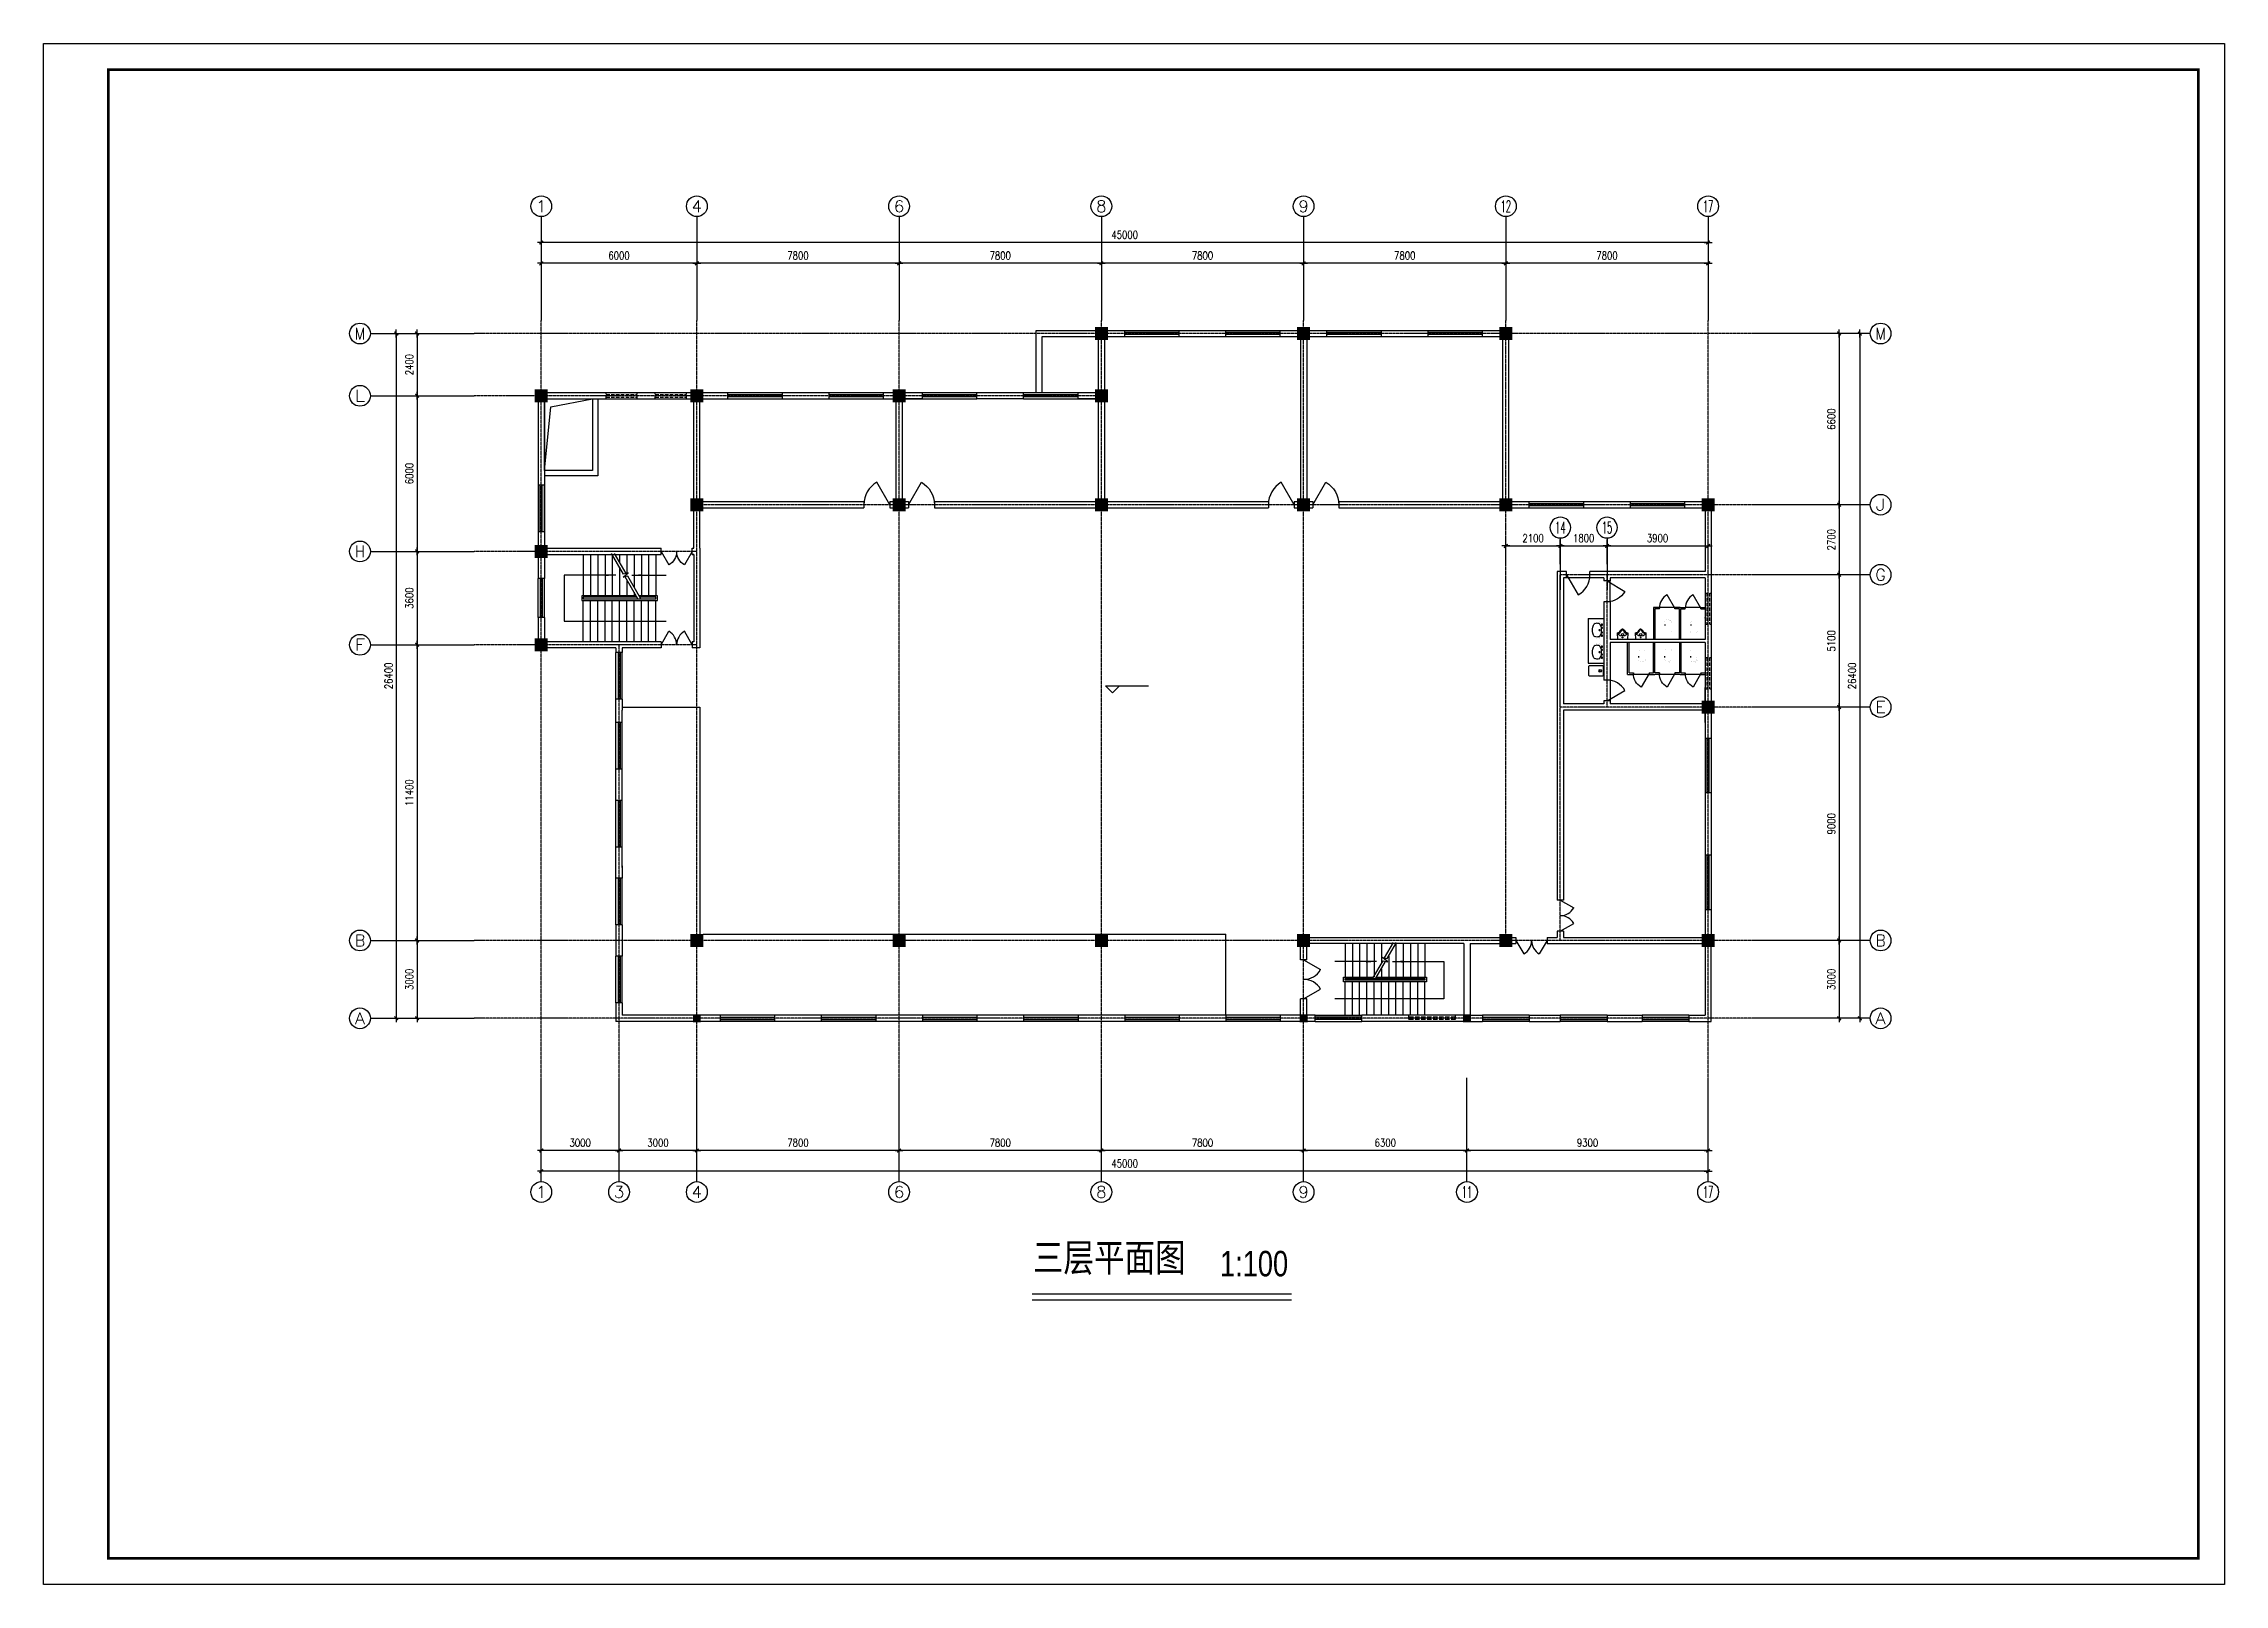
# Model space of a CAD drawing. Header units: millimetres. Extents: x 607 to 84707, y 378 to 59778.
import ezdxf
from ezdxf.enums import TextEntityAlignment as Align

# ---------------------------------------------------------------- set-up
doc = ezdxf.new("R2010")
doc.units = ezdxf.units.MM
for name, pattern in [('CONTINOUS', [0]), ('DASH', [0.35, 0.25, -0.1]), ('DOTE', [2.42, 2, -0.2, 0.02, -0.2])]:
    doc.linetypes.add(name, pattern=pattern)
for name, color, linetype in [('AXIS', 3, 'Continuous'), ('AXIS_TEXT', 7, 'Continuous'), ('COLUMN', 7, 'Continuous'), ('DOTE', 1, 'DOTE'), ('GROUND', 2, 'Continuous'), ('LVTRY', 6, 'Continuous'), ('PUB_DIM', 3, 'Continuous'), ('PUB_TITLE', 4, 'Continuous'), ('STAIR', 2, 'Continuous'), ('WALL', 21, 'Continuous'), ('WINDOW', 2, 'Continuous'), ('WINDOW_TEXT', 7, 'Continuous'), ('其他配件', 62, 'Continuous')]:
    doc.layers.add(name, color=color, linetype=linetype)
doc.styles.add('COMPLEX', font='COMPLEX')
doc.styles.add('DIM_FONT', font='SIMPLEX.shx', dxfattribs={"width": 0.8})
doc.styles.add('SIMPLEX', font='SIMPLEX.SHX')
doc.styles.get("Standard").update_dxf_attribs({"font": 'txt', "bigfont": 'gbcbig.shx'})
doc.dimstyles.new('AXIS', dxfattribs={"dimtxt": 300, "dimasz": 1, "dimexe": 250, "dimexo": 300, "dimgap": 150, "dimtad": 1, "dimdec": 0, "dimzin": 0, "dimdsep": 46, "dimtxsty": 'DIM_FONT', "dimblk": '_DIMX', "dimcen": 0.09, "dimse1": 1, "dimse2": 1, "dimclrt": 7, "dimadec": 0, "dimazin": 0, "dimtfac": 1, "dimtdec": 0, "dimtix": 1, "dimtmove": 2, "dimatfit": 3, "dimldrblk": '_DIMX', "dimfxl": 1, "dimtolj": 1, "dimtzin": 0, "dimarcsym": 0})
doc.dimstyles.new('DIMN', dxfattribs={"dimtxt": 300, "dimasz": 1, "dimexe": 250, "dimexo": 300, "dimgap": 150, "dimtad": 1, "dimdec": 0, "dimzin": 0, "dimdsep": 46, "dimtxsty": 'DIM_FONT', "dimblk": '_DIMX', "dimcen": 0.09, "dimclrt": 7, "dimadec": 0, "dimazin": 0, "dimtfac": 1, "dimtdec": 0, "dimtix": 1, "dimtmove": 2, "dimatfit": 3, "dimldrblk": '_DIMX', "dimfxl": 1, "dimtolj": 1, "dimtzin": 0, "dimarcsym": 0})

msp = doc.modelspace()

# ---------------------------------------------------------------- texts
at = {"attachment_point": 1, "style": 'DIM_FONT'}
for s, insert, char_height, width in [('\\fￋￎￌ￥|b0|i0|c134|p2;三层平面图', (38756.1, 13518.3), 1080, 70063), ('\\fￋￎￌ￥|b0|i0|c134|p2;1:100', (45971.1, 13236), 982.8, 49044.24)]:
    msp.add_mtext(s, dxfattribs=dict(at, insert=insert, char_height=char_height, width=width))

# ---------------------------------------------------------------- blocks, each defined once
blk = doc.blocks.new('_FZH')
blk.add_solid([(-0.5, -0.5), (0.5, -0.5), (-0.5, 0.5), (0.5, 0.5)])
blk = doc.blocks.new('_WBLK')
for p, q in [((-0.5, 0.5), (0.5, 0.5)), ((0.5, 0.167), (-0.5, 0.167)), ((0.5, -0.167), (-0.5, -0.167)), ((-0.5, -0.5), (0.5, -0.5))]:
    blk.add_line(p, q)
at = {"layer": 'WINDOW_TEXT', "style": 'SIMPLEX', "flags": 9}
blk.add_attdef('A', text='', height=1, dxfattribs=at).set_placement((0, 1.5), align=Align.MIDDLE)
blk = doc.blocks.new('_GCBLK')
at = {"linetype": 'DASH'}
for p, q in [((-0.5, -0.5), (-0.5, 0.5)), ((0.5, -0.5), (0.5, 0.5)), ((-0.5, 0.2), (0.5, 0.2)), ((-0.5, -0.2), (0.5, -0.2))]:
    blk.add_line(p, q, dxfattribs=at)
at = {"layer": 'WINDOW_TEXT', "style": 'SIMPLEX', "flags": 9}
blk.add_attdef('A', text='', height=1, dxfattribs=at).set_placement((0, 1.5), align=Align.MIDDLE)
blk = doc.blocks.new('M_B0OPK')
for p, q in [((-0.5, 0.5), (0.5, 0.5)), ((0.5, 0.167), (-0.5, 0.167)), ((0.5, -0.167), (-0.5, -0.167)), ((-0.5, -0.5), (0.5, -0.5))]:
    blk.add_line(p, q)
blk = doc.blocks.new('_ARROW')
blk.add_solid([(0, 0), (-1, 0.1), (-1, -0.1)])
blk = doc.blocks.new('_DBLK1')
for p, q in [((-0.5, 0), (-0.25, -0.433)), ((0.5, 0), (0.25, -0.433))]:
    blk.add_line(p, q)
for centre, start, end in [((-0.5, 0), 300, 0), ((0.5, 0), 180, 240)]:
    blk.add_arc(centre, 0.5, start, end)
at = {"layer": 'WINDOW_TEXT', "style": 'SIMPLEX', "flags": 9}
blk.add_attdef('A', text='', height=1, dxfattribs=at).set_placement((0, 1.5), align=Align.MIDDLE)
blk = doc.blocks.new('_DBLK')
blk.add_line((-0.5, 0), (0, -0.866))
blk.add_arc((-0.5, 0), 1, 300, 0)
at = {"layer": 'WINDOW_TEXT', "style": 'SIMPLEX', "flags": 9}
blk.add_attdef('A', text='', height=1, dxfattribs=at).set_placement((0, 1.5), align=Align.MIDDLE)
blk = doc.blocks.new('_AXISO')
blk.add_circle((0, 0), 0.5)
at = {"layer": 'AXIS_TEXT', "style": 'COMPLEX', "width": 1.041667}
blk.add_attdef('A', text='', height=0.56, dxfattribs=at).set_placement((-0.25, -0.28), (0.25, -0.28), align=Align.FIT)
blk = doc.blocks.new('_DIMX')
blk.add_line((-150, 0), (150, 0))
at = {"const_width": 50}
blk.add_lwpolyline([(-70, -70), (70, 70)], dxfattribs=at)
blk = doc.blocks.new('*D62')
at = {"layer": 'AXIS', "color": 0, "linetype": 'CONTINOUS', "lineweight": -2}
blk.add_line((15008, 46201), (15008, 40203), dxfattribs=at)
at = {"layer": 'DEFPOINTS', "color": 0, "linetype": 'CONTINOUS'}
for p in [(17208, 46202), (15008, 40202), (17208, 40202)]:
    blk.add_point(p, dxfattribs=at)
at = {"layer": 'AXIS', "color": 0, "linetype": 'CONTINOUS', "lineweight": -2}
for p, rotation in [((15008, 46202), 90), ((15008, 40202), 270)]:
    blk.add_blockref('_DIMX', p, dxfattribs=dict(at, rotation=rotation))
at = {"layer": 'AXIS', "color": 7, "linetype": 'CONTINOUS', "insert": (14708, 43202), "char_height": 300, "attachment_point": 5, "rotation": 90, "style": 'DIM_FONT'}
blk.add_mtext('\\A1;6000', dxfattribs=at)
blk = doc.blocks.new('*D63')
at = {"layer": 'AXIS', "color": 0, "linetype": 'CONTINOUS', "lineweight": -2}
blk.add_line((15008, 40201), (15008, 36603), dxfattribs=at)
at = {"layer": 'DEFPOINTS', "color": 0, "linetype": 'CONTINOUS'}
for p in [(17208, 40202), (15008, 36602), (17208, 36602)]:
    blk.add_point(p, dxfattribs=at)
at = {"layer": 'AXIS', "color": 0, "linetype": 'CONTINOUS', "lineweight": -2}
for p, rotation in [((15008, 40202), 90), ((15008, 36602), 270)]:
    blk.add_blockref('_DIMX', p, dxfattribs=dict(at, rotation=rotation))
at = {"layer": 'AXIS', "color": 7, "linetype": 'CONTINOUS', "insert": (14708, 38402), "char_height": 300, "attachment_point": 5, "rotation": 90, "style": 'DIM_FONT'}
blk.add_mtext('\\A1;3600', dxfattribs=at)
blk = doc.blocks.new('*D64')
at = {"layer": 'AXIS', "color": 0, "linetype": 'CONTINOUS', "lineweight": -2}
blk.add_line((15008, 36601), (15008, 25203), dxfattribs=at)
at = {"layer": 'DEFPOINTS', "color": 0, "linetype": 'CONTINOUS'}
for p in [(17208, 36602), (15008, 25202), (17208, 25202)]:
    blk.add_point(p, dxfattribs=at)
at = {"layer": 'AXIS', "color": 0, "linetype": 'CONTINOUS', "lineweight": -2}
for p, rotation in [((15008, 36602), 90), ((15008, 25202), 270)]:
    blk.add_blockref('_DIMX', p, dxfattribs=dict(at, rotation=rotation))
at = {"layer": 'AXIS', "color": 7, "linetype": 'CONTINOUS', "insert": (14708, 30902), "char_height": 300, "attachment_point": 5, "rotation": 90, "style": 'DIM_FONT'}
blk.add_mtext('\\A1;11400', dxfattribs=at)
blk = doc.blocks.new('*D65')
at = {"layer": 'AXIS', "color": 0, "linetype": 'CONTINOUS', "lineweight": -2}
blk.add_line((15008, 25201), (15008, 22203), dxfattribs=at)
at = {"layer": 'DEFPOINTS', "color": 0, "linetype": 'CONTINOUS'}
for p in [(17208, 25202), (15008, 22202), (17208, 22202)]:
    blk.add_point(p, dxfattribs=at)
at = {"layer": 'AXIS', "color": 0, "linetype": 'CONTINOUS', "lineweight": -2}
for p, rotation in [((15008, 25202), 90), ((15008, 22202), 270)]:
    blk.add_blockref('_DIMX', p, dxfattribs=dict(at, rotation=rotation))
at = {"layer": 'AXIS', "color": 7, "linetype": 'CONTINOUS', "insert": (14708, 23702), "char_height": 300, "attachment_point": 5, "rotation": 90, "style": 'DIM_FONT'}
blk.add_mtext('\\A1;3000', dxfattribs=at)
blk = doc.blocks.new('*D66')
at = {"layer": 'AXIS', "color": 0, "linetype": 'CONTINOUS', "lineweight": -2}
blk.add_line((14208, 48601), (14208, 22203), dxfattribs=at)
at = {"layer": 'DEFPOINTS', "color": 0, "linetype": 'CONTINOUS'}
for p in [(17208, 48602), (14208, 22202), (17208, 22202)]:
    blk.add_point(p, dxfattribs=at)
at = {"layer": 'AXIS', "color": 0, "linetype": 'CONTINOUS', "lineweight": -2}
for p, rotation in [((14208, 48602), 90), ((14208, 22202), 270)]:
    blk.add_blockref('_DIMX', p, dxfattribs=dict(at, rotation=rotation))
at = {"layer": 'AXIS', "color": 7, "linetype": 'CONTINOUS', "insert": (13908, 35402), "char_height": 300, "attachment_point": 5, "rotation": 90, "style": 'DIM_FONT'}
blk.add_mtext('\\A1;26400', dxfattribs=at)
blk = doc.blocks.new('*D67')
at = {"layer": 'AXIS', "color": 0, "linetype": 'CONTINOUS', "lineweight": -2}
blk.add_line((64797, 17104), (55499, 17104), dxfattribs=at)
at = {"layer": 'DEFPOINTS', "color": 0, "linetype": 'CONTINOUS'}
for p in [(55498, 19904), (64798, 19904), (55498, 17104)]:
    blk.add_point(p, dxfattribs=at)
at = {"layer": 'AXIS', "color": 0, "linetype": 'CONTINOUS', "lineweight": -2, "rotation": 180}
blk.add_blockref('_DIMX', (55498, 17104), dxfattribs=at)
at = {"layer": 'AXIS', "color": 0, "linetype": 'CONTINOUS', "lineweight": -2}
blk.add_blockref('_DIMX', (64798, 17104), dxfattribs=at)
at = {"layer": 'AXIS', "color": 7, "linetype": 'CONTINOUS', "insert": (60148, 17404), "char_height": 300, "attachment_point": 5, "style": 'DIM_FONT'}
blk.add_mtext('\\A1;9300', dxfattribs=at)
blk = doc.blocks.new('*D68')
at = {"layer": 'AXIS', "color": 0, "linetype": 'CONTINOUS', "lineweight": -2}
blk.add_line((55497, 17104), (49199, 17104), dxfattribs=at)
at = {"layer": 'DEFPOINTS', "color": 0, "linetype": 'CONTINOUS'}
for p in [(49198, 19904), (55498, 19904), (49198, 17104)]:
    blk.add_point(p, dxfattribs=at)
at = {"layer": 'AXIS', "color": 0, "linetype": 'CONTINOUS', "lineweight": -2, "rotation": 180}
blk.add_blockref('_DIMX', (49198, 17104), dxfattribs=at)
at = {"layer": 'AXIS', "color": 0, "linetype": 'CONTINOUS', "lineweight": -2}
blk.add_blockref('_DIMX', (55498, 17104), dxfattribs=at)
at = {"layer": 'AXIS', "color": 7, "linetype": 'CONTINOUS', "insert": (52348, 17404), "char_height": 300, "attachment_point": 5, "style": 'DIM_FONT'}
blk.add_mtext('\\A1;6300', dxfattribs=at)
blk = doc.blocks.new('*D69')
at = {"layer": 'AXIS', "color": 0, "linetype": 'CONTINOUS', "lineweight": -2}
blk.add_line((49197, 17104), (41399, 17104), dxfattribs=at)
at = {"layer": 'DEFPOINTS', "color": 0, "linetype": 'CONTINOUS'}
for p in [(41398, 19904), (49198, 19904), (41398, 17104)]:
    blk.add_point(p, dxfattribs=at)
at = {"layer": 'AXIS', "color": 0, "linetype": 'CONTINOUS', "lineweight": -2, "rotation": 180}
blk.add_blockref('_DIMX', (41398, 17104), dxfattribs=at)
at = {"layer": 'AXIS', "color": 0, "linetype": 'CONTINOUS', "lineweight": -2}
blk.add_blockref('_DIMX', (49198, 17104), dxfattribs=at)
at = {"layer": 'AXIS', "color": 7, "linetype": 'CONTINOUS', "insert": (45298, 17404), "char_height": 300, "attachment_point": 5, "style": 'DIM_FONT'}
blk.add_mtext('\\A1;7800', dxfattribs=at)
blk = doc.blocks.new('*D70')
at = {"layer": 'AXIS', "color": 0, "linetype": 'CONTINOUS', "lineweight": -2}
blk.add_line((41397, 17104), (33599, 17104), dxfattribs=at)
at = {"layer": 'DEFPOINTS', "color": 0, "linetype": 'CONTINOUS'}
for p in [(33598, 19904), (41398, 19904), (33598, 17104)]:
    blk.add_point(p, dxfattribs=at)
at = {"layer": 'AXIS', "color": 0, "linetype": 'CONTINOUS', "lineweight": -2, "rotation": 180}
blk.add_blockref('_DIMX', (33598, 17104), dxfattribs=at)
at = {"layer": 'AXIS', "color": 0, "linetype": 'CONTINOUS', "lineweight": -2}
blk.add_blockref('_DIMX', (41398, 17104), dxfattribs=at)
at = {"layer": 'AXIS', "color": 7, "linetype": 'CONTINOUS', "insert": (37498, 17404), "char_height": 300, "attachment_point": 5, "style": 'DIM_FONT'}
blk.add_mtext('\\A1;7800', dxfattribs=at)
blk = doc.blocks.new('*D71')
at = {"layer": 'AXIS', "color": 0, "linetype": 'CONTINOUS', "lineweight": -2}
blk.add_line((33597, 17104), (25799, 17104), dxfattribs=at)
at = {"layer": 'DEFPOINTS', "color": 0, "linetype": 'CONTINOUS'}
for p in [(25798, 19904), (33598, 19904), (25798, 17104)]:
    blk.add_point(p, dxfattribs=at)
at = {"layer": 'AXIS', "color": 0, "linetype": 'CONTINOUS', "lineweight": -2, "rotation": 180}
blk.add_blockref('_DIMX', (25798, 17104), dxfattribs=at)
at = {"layer": 'AXIS', "color": 0, "linetype": 'CONTINOUS', "lineweight": -2}
blk.add_blockref('_DIMX', (33598, 17104), dxfattribs=at)
at = {"layer": 'AXIS', "color": 7, "linetype": 'CONTINOUS', "insert": (29698, 17404), "char_height": 300, "attachment_point": 5, "style": 'DIM_FONT'}
blk.add_mtext('\\A1;7800', dxfattribs=at)
blk = doc.blocks.new('*D72')
at = {"layer": 'AXIS', "color": 0, "linetype": 'CONTINOUS', "lineweight": -2}
blk.add_line((25797, 17104), (22799, 17104), dxfattribs=at)
at = {"layer": 'DEFPOINTS', "color": 0, "linetype": 'CONTINOUS'}
for p in [(22798, 19904), (25798, 19904), (22798, 17104)]:
    blk.add_point(p, dxfattribs=at)
at = {"layer": 'AXIS', "color": 0, "linetype": 'CONTINOUS', "lineweight": -2, "rotation": 180}
blk.add_blockref('_DIMX', (22798, 17104), dxfattribs=at)
at = {"layer": 'AXIS', "color": 0, "linetype": 'CONTINOUS', "lineweight": -2}
blk.add_blockref('_DIMX', (25798, 17104), dxfattribs=at)
at = {"layer": 'AXIS', "color": 7, "linetype": 'CONTINOUS', "insert": (24298, 17404), "char_height": 300, "attachment_point": 5, "style": 'DIM_FONT'}
blk.add_mtext('\\A1;3000', dxfattribs=at)
blk = doc.blocks.new('*D73')
at = {"layer": 'AXIS', "color": 0, "linetype": 'CONTINOUS', "lineweight": -2}
blk.add_line((22797, 17104), (19799, 17104), dxfattribs=at)
at = {"layer": 'DEFPOINTS', "color": 0, "linetype": 'CONTINOUS'}
for p in [(19798, 19904), (22798, 19904), (19798, 17104)]:
    blk.add_point(p, dxfattribs=at)
at = {"layer": 'AXIS', "color": 0, "linetype": 'CONTINOUS', "lineweight": -2, "rotation": 180}
blk.add_blockref('_DIMX', (19798, 17104), dxfattribs=at)
at = {"layer": 'AXIS', "color": 0, "linetype": 'CONTINOUS', "lineweight": -2}
blk.add_blockref('_DIMX', (22798, 17104), dxfattribs=at)
at = {"layer": 'AXIS', "color": 7, "linetype": 'CONTINOUS', "insert": (21298, 17404), "char_height": 300, "attachment_point": 5, "style": 'DIM_FONT'}
blk.add_mtext('\\A1;3000', dxfattribs=at)
blk = doc.blocks.new('*D74')
at = {"layer": 'AXIS', "color": 0, "linetype": 'CONTINOUS', "lineweight": -2}
blk.add_line((64797, 16304), (19799, 16304), dxfattribs=at)
at = {"layer": 'DEFPOINTS', "color": 0, "linetype": 'CONTINOUS'}
for p in [(19798, 19904), (64798, 19904), (19798, 16304)]:
    blk.add_point(p, dxfattribs=at)
at = {"layer": 'AXIS', "color": 0, "linetype": 'CONTINOUS', "lineweight": -2, "rotation": 180}
blk.add_blockref('_DIMX', (19798, 16304), dxfattribs=at)
at = {"layer": 'AXIS', "color": 0, "linetype": 'CONTINOUS', "lineweight": -2}
blk.add_blockref('_DIMX', (64798, 16304), dxfattribs=at)
at = {"layer": 'AXIS', "color": 7, "linetype": 'CONTINOUS', "insert": (42298, 16604), "char_height": 300, "attachment_point": 5, "style": 'DIM_FONT'}
blk.add_mtext('\\A1;45000', dxfattribs=at)
blk = doc.blocks.new('*D45')
at = {"layer": 'AXIS', "color": 0, "linetype": 'CONTINOUS', "lineweight": -2}
blk.add_line((64797, 51308), (56999, 51308), dxfattribs=at)
at = {"layer": 'DEFPOINTS', "color": 0, "linetype": 'CONTINOUS'}
for p in [(56998, 51308), (56998, 49108), (64798, 49108)]:
    blk.add_point(p, dxfattribs=at)
at = {"layer": 'AXIS', "color": 0, "linetype": 'CONTINOUS', "lineweight": -2, "rotation": 180}
blk.add_blockref('_DIMX', (56998, 51308), dxfattribs=at)
at = {"layer": 'AXIS', "color": 0, "linetype": 'CONTINOUS', "lineweight": -2}
blk.add_blockref('_DIMX', (64798, 51308), dxfattribs=at)
at = {"layer": 'AXIS', "color": 7, "linetype": 'CONTINOUS', "insert": (60898, 51608), "char_height": 300, "attachment_point": 5, "style": 'DIM_FONT'}
blk.add_mtext('\\A1;7800', dxfattribs=at)
blk = doc.blocks.new('*D46')
at = {"layer": 'AXIS', "color": 0, "linetype": 'CONTINOUS', "lineweight": -2}
blk.add_line((56997, 51308), (49199, 51308), dxfattribs=at)
at = {"layer": 'DEFPOINTS', "color": 0, "linetype": 'CONTINOUS'}
for p in [(49198, 51308), (49198, 49108), (56998, 49108)]:
    blk.add_point(p, dxfattribs=at)
at = {"layer": 'AXIS', "color": 0, "linetype": 'CONTINOUS', "lineweight": -2, "rotation": 180}
blk.add_blockref('_DIMX', (49198, 51308), dxfattribs=at)
at = {"layer": 'AXIS', "color": 0, "linetype": 'CONTINOUS', "lineweight": -2}
blk.add_blockref('_DIMX', (56998, 51308), dxfattribs=at)
at = {"layer": 'AXIS', "color": 7, "linetype": 'CONTINOUS', "insert": (53098, 51608), "char_height": 300, "attachment_point": 5, "style": 'DIM_FONT'}
blk.add_mtext('\\A1;7800', dxfattribs=at)
blk = doc.blocks.new('*D47')
at = {"layer": 'AXIS', "color": 0, "linetype": 'CONTINOUS', "lineweight": -2}
blk.add_line((49197, 51308), (41399, 51308), dxfattribs=at)
at = {"layer": 'DEFPOINTS', "color": 0, "linetype": 'CONTINOUS'}
for p in [(41398, 51308), (41398, 49108), (49198, 49108)]:
    blk.add_point(p, dxfattribs=at)
at = {"layer": 'AXIS', "color": 0, "linetype": 'CONTINOUS', "lineweight": -2, "rotation": 180}
blk.add_blockref('_DIMX', (41398, 51308), dxfattribs=at)
at = {"layer": 'AXIS', "color": 0, "linetype": 'CONTINOUS', "lineweight": -2}
blk.add_blockref('_DIMX', (49198, 51308), dxfattribs=at)
at = {"layer": 'AXIS', "color": 7, "linetype": 'CONTINOUS', "insert": (45298, 51608), "char_height": 300, "attachment_point": 5, "style": 'DIM_FONT'}
blk.add_mtext('\\A1;7800', dxfattribs=at)
blk = doc.blocks.new('*D48')
at = {"layer": 'AXIS', "color": 0, "linetype": 'CONTINOUS', "lineweight": -2}
blk.add_line((41397, 51308), (33599, 51308), dxfattribs=at)
at = {"layer": 'DEFPOINTS', "color": 0, "linetype": 'CONTINOUS'}
for p in [(33598, 51308), (33598, 49108), (41398, 49108)]:
    blk.add_point(p, dxfattribs=at)
at = {"layer": 'AXIS', "color": 0, "linetype": 'CONTINOUS', "lineweight": -2, "rotation": 180}
blk.add_blockref('_DIMX', (33598, 51308), dxfattribs=at)
at = {"layer": 'AXIS', "color": 0, "linetype": 'CONTINOUS', "lineweight": -2}
blk.add_blockref('_DIMX', (41398, 51308), dxfattribs=at)
at = {"layer": 'AXIS', "color": 7, "linetype": 'CONTINOUS', "insert": (37498, 51608), "char_height": 300, "attachment_point": 5, "style": 'DIM_FONT'}
blk.add_mtext('\\A1;7800', dxfattribs=at)
blk = doc.blocks.new('*D49')
at = {"layer": 'AXIS', "color": 0, "linetype": 'CONTINOUS', "lineweight": -2}
blk.add_line((33597, 51308), (25799, 51308), dxfattribs=at)
at = {"layer": 'DEFPOINTS', "color": 0, "linetype": 'CONTINOUS'}
for p in [(25798, 51308), (25798, 49108), (33598, 49108)]:
    blk.add_point(p, dxfattribs=at)
at = {"layer": 'AXIS', "color": 0, "linetype": 'CONTINOUS', "lineweight": -2, "rotation": 180}
blk.add_blockref('_DIMX', (25798, 51308), dxfattribs=at)
at = {"layer": 'AXIS', "color": 0, "linetype": 'CONTINOUS', "lineweight": -2}
blk.add_blockref('_DIMX', (33598, 51308), dxfattribs=at)
at = {"layer": 'AXIS', "color": 7, "linetype": 'CONTINOUS', "insert": (29698, 51608), "char_height": 300, "attachment_point": 5, "style": 'DIM_FONT'}
blk.add_mtext('\\A1;7800', dxfattribs=at)
blk = doc.blocks.new('*D50')
at = {"layer": 'AXIS', "color": 0, "linetype": 'CONTINOUS', "lineweight": -2}
blk.add_line((25797, 51308), (19799, 51308), dxfattribs=at)
at = {"layer": 'DEFPOINTS', "color": 0, "linetype": 'CONTINOUS'}
for p in [(19798, 51308), (19798, 49108), (25798, 49108)]:
    blk.add_point(p, dxfattribs=at)
at = {"layer": 'AXIS', "color": 0, "linetype": 'CONTINOUS', "lineweight": -2, "rotation": 180}
blk.add_blockref('_DIMX', (19798, 51308), dxfattribs=at)
at = {"layer": 'AXIS', "color": 0, "linetype": 'CONTINOUS', "lineweight": -2}
blk.add_blockref('_DIMX', (25798, 51308), dxfattribs=at)
at = {"layer": 'AXIS', "color": 7, "linetype": 'CONTINOUS', "insert": (22798, 51608), "char_height": 300, "attachment_point": 5, "style": 'DIM_FONT'}
blk.add_mtext('\\A1;6000', dxfattribs=at)
blk = doc.blocks.new('*D51')
at = {"layer": 'AXIS', "color": 0, "linetype": 'CONTINOUS', "lineweight": -2}
blk.add_line((64797, 52108), (19799, 52108), dxfattribs=at)
at = {"layer": 'DEFPOINTS', "color": 0, "linetype": 'CONTINOUS'}
for p in [(19798, 52108), (19798, 49108), (64798, 49108)]:
    blk.add_point(p, dxfattribs=at)
at = {"layer": 'AXIS', "color": 0, "linetype": 'CONTINOUS', "lineweight": -2, "rotation": 180}
blk.add_blockref('_DIMX', (19798, 52108), dxfattribs=at)
at = {"layer": 'AXIS', "color": 0, "linetype": 'CONTINOUS', "lineweight": -2}
blk.add_blockref('_DIMX', (64798, 52108), dxfattribs=at)
at = {"layer": 'AXIS', "color": 7, "linetype": 'CONTINOUS', "insert": (42298, 52408), "char_height": 300, "attachment_point": 5, "style": 'DIM_FONT'}
blk.add_mtext('\\A1;45000', dxfattribs=at)
blk = doc.blocks.new('*D52')
at = {"layer": 'AXIS', "color": 0, "linetype": 'CONTINOUS', "lineweight": -2}
blk.add_line((69849, 48601), (69849, 42003), dxfattribs=at)
at = {"layer": 'DEFPOINTS', "color": 0, "linetype": 'CONTINOUS'}
for p in [(67049, 48602), (67049, 42002), (69849, 42002)]:
    blk.add_point(p, dxfattribs=at)
at = {"layer": 'AXIS', "color": 0, "linetype": 'CONTINOUS', "lineweight": -2}
for p, rotation in [((69849, 48602), 90), ((69849, 42002), 270)]:
    blk.add_blockref('_DIMX', p, dxfattribs=dict(at, rotation=rotation))
at = {"layer": 'AXIS', "color": 7, "linetype": 'CONTINOUS', "insert": (69549, 45302), "char_height": 300, "attachment_point": 5, "rotation": 90, "style": 'DIM_FONT'}
blk.add_mtext('\\A1;6600', dxfattribs=at)
blk = doc.blocks.new('*D53')
at = {"layer": 'AXIS', "color": 0, "linetype": 'CONTINOUS', "lineweight": -2}
blk.add_line((69849, 42001), (69849, 39303), dxfattribs=at)
at = {"layer": 'DEFPOINTS', "color": 0, "linetype": 'CONTINOUS'}
for p in [(67049, 42002), (67049, 39302), (69849, 39302)]:
    blk.add_point(p, dxfattribs=at)
at = {"layer": 'AXIS', "color": 0, "linetype": 'CONTINOUS', "lineweight": -2}
for p, rotation in [((69849, 42002), 90), ((69849, 39302), 270)]:
    blk.add_blockref('_DIMX', p, dxfattribs=dict(at, rotation=rotation))
at = {"layer": 'AXIS', "color": 7, "linetype": 'CONTINOUS', "insert": (69549, 40652), "char_height": 300, "attachment_point": 5, "rotation": 90, "style": 'DIM_FONT'}
blk.add_mtext('\\A1;2700', dxfattribs=at)
blk = doc.blocks.new('*D54')
at = {"layer": 'AXIS', "color": 0, "linetype": 'CONTINOUS', "lineweight": -2}
blk.add_line((69849, 25201), (69849, 22203), dxfattribs=at)
at = {"layer": 'DEFPOINTS', "color": 0, "linetype": 'CONTINOUS'}
for p in [(67049, 25202), (67049, 22202), (69849, 22202)]:
    blk.add_point(p, dxfattribs=at)
at = {"layer": 'AXIS', "color": 0, "linetype": 'CONTINOUS', "lineweight": -2}
for p, rotation in [((69849, 25202), 90), ((69849, 22202), 270)]:
    blk.add_blockref('_DIMX', p, dxfattribs=dict(at, rotation=rotation))
at = {"layer": 'AXIS', "color": 7, "linetype": 'CONTINOUS', "insert": (69549, 23702), "char_height": 300, "attachment_point": 5, "rotation": 90, "style": 'DIM_FONT'}
blk.add_mtext('\\A1;3000', dxfattribs=at)
blk = doc.blocks.new('*D55')
at = {"layer": 'AXIS', "color": 0, "linetype": 'CONTINOUS', "lineweight": -2}
blk.add_line((70649, 48601), (70649, 22203), dxfattribs=at)
at = {"layer": 'DEFPOINTS', "color": 0, "linetype": 'CONTINOUS'}
for p in [(67049, 48602), (67049, 22202), (70649, 22202)]:
    blk.add_point(p, dxfattribs=at)
at = {"layer": 'AXIS', "color": 0, "linetype": 'CONTINOUS', "lineweight": -2}
for p, rotation in [((70649, 48602), 90), ((70649, 22202), 270)]:
    blk.add_blockref('_DIMX', p, dxfattribs=dict(at, rotation=rotation))
at = {"layer": 'AXIS', "color": 7, "linetype": 'CONTINOUS', "insert": (70349, 35402), "char_height": 300, "attachment_point": 5, "rotation": 90, "style": 'DIM_FONT'}
blk.add_mtext('\\A1;26400', dxfattribs=at)
blk = doc.blocks.new('*D56')
at = {"layer": 'AXIS', "color": 0, "linetype": 'CONTINOUS', "lineweight": -2}
blk.add_line((15008, 48601), (15008, 46203), dxfattribs=at)
at = {"layer": 'DEFPOINTS', "color": 0, "linetype": 'CONTINOUS'}
for p in [(17208, 48602), (15008, 46202), (17208, 46202)]:
    blk.add_point(p, dxfattribs=at)
at = {"layer": 'AXIS', "color": 0, "linetype": 'CONTINOUS', "lineweight": -2}
for p, rotation in [((15008, 48602), 90), ((15008, 46202), 270)]:
    blk.add_blockref('_DIMX', p, dxfattribs=dict(at, rotation=rotation))
at = {"layer": 'AXIS', "color": 7, "linetype": 'CONTINOUS', "insert": (14708, 47402), "char_height": 300, "attachment_point": 5, "rotation": 90, "style": 'DIM_FONT'}
blk.add_mtext('\\A1;2400', dxfattribs=at)
blk = doc.blocks.new('M_E11')
for p, q in [((-280, -10), (-280, 0)), ((280, 0), (280, -10)), ((-251, -189), (-251, -186)), ((-248, -183), (-250, -185))]:
    blk.add_line(p, q)
at = {"const_width": 1.5}
for points in [[(-280, 0), (280, 0)], [(-326, -200), (-280, -5)], [(326, -204), (280, -5)]]:
    blk.add_lwpolyline(points, dxfattribs=at)
for points in [[(-326, -200, 0.008223), (-326, -204, 0.149285)], [(-326, -266, 0.149285), (-304, -337, 0.107079), (-231, -408, 0.075625), (-131, -450, 0.062436), (-1, -467, 0.062436), (130, -452, 0.075625), (230, -410, 0.107079), (304, -339, 0.149285), (326, -268, 0.005205), (326, -266, 0.086596)]]:
    blk.add_lwpolyline(points, format="xyb", dxfattribs=at)
at = {"const_width": 1.5, "flags": 128}
for points in [[(-326, -204), (-326, -268)], [(326, -204), (326, -268)]]:
    blk.add_lwpolyline(points, dxfattribs=at)
at = {"flags": 128}
for points in [[(-253, -188, 0.172546), (-250, -358, 0.726395)], [(253, -188, -0.172546), (250, -358, -0.726395)]]:
    blk.add_lwpolyline(points, format="xyb", dxfattribs=at)
for points in [[(253, -188, 0.098208), (193, -141, 0.066287), (110, -111, 0.052428), (0, -100, 0.052428), (-110, -111, 0.066287), (-193, -141, 0.093876), (-251, -186, 0.171377)], [(-250, -358, 0.091341), (-193, -401, 0.066287), (-110, -431, 0.052428), (0, -442, 0.052428), (110, -431, 0.066287), (193, -401, 0.091756), (250, -358, 0.171377)]]:
    blk.add_lwpolyline(points, format="xyb")
for centre, radius in [((-210, -75), 24), ((-210, -75), 24), ((-210, -75), 24), ((-90, -65), 10), ((0, -170), 25), ((0, -170), 15), ((90, -65), 10), ((210, -75), 24)]:
    blk.add_circle(centre, radius)
blk.add_arc((-250, -186), 1, 131.32236, 180)
at = {"width": 0.8, "flags": 9}
for tag in ['XSIZE', 'YSIZE']:
    blk.add_attdef(tag, (0, 0), '', height=0.5, dxfattribs=at)
blk = doc.blocks.new('M_E3')
for p, q in [((-275, -410), (-275, -50)), ((-255, -30), (255, -30)), ((255, -430), (-255, -430)), ((275, -50), (275, -410))]:
    blk.add_line(p, q)
at = {"const_width": 1.5}
for points in [[(-275, 0, 0.414214), (-305, -30, 0.414214)], [(305, -30, 0.414214), (275, 0, 0.414214)], [(-305, -430, 0.414214), (-275, -460, 0.414214)], [(275, -460, 0.414214), (305, -430, 0.414214)]]:
    blk.add_lwpolyline(points, format="xyb", dxfattribs=at)
for points in [[(-275, 0), (275, 0)], [(-305, -430), (-305, -30)], [(275, -460), (-275, -460)], [(305, -30), (305, -430)]]:
    blk.add_lwpolyline(points, dxfattribs=at)
for radius in [50, 32.5]:
    blk.add_circle((165, -230), radius)
for centre, start, end in [((-255, -50), 90, 180), ((-255, -410), 180, 270), ((255, -50), 0, 90), ((255, -410), 270, 0)]:
    blk.add_arc(centre, 20, start, end)
at = {"width": 0.8, "flags": 9}
for tag in ['XSIZE', 'YSIZE']:
    blk.add_attdef(tag, (0, 0), '', height=0.5, dxfattribs=at)
blk = doc.blocks.new('M_E2')
blk.add_line((-306, -118), (-266, -118))
at = {"const_width": 1.5}
for points in [[(-366, 138, 0.97895), (-366, -138, 0.97895)], [(-366, 118, 0.97895), (-366, -118, 0.97895)], [(-306, 118, 0.414214), (-316, 108, 0.414214)], [(0, 88, 0.462192), (-59, 137, 0.462192)], [(-20, 88, 0.414214), (-50, 118, 0.414214)], [(-316, -108, 0.414214), (-306, -118, 0.414214)], [(-59, -137, 0.462192), (0, -88, 0.462192)], [(-50, -118, 0.414214), (-20, -88, 0.414214)]]:
    blk.add_lwpolyline(points, format="xyb", dxfattribs=at)
for points in [[(-366, 137), (-59, 137)], [(-316, 118), (-366, 118)], [(-340, 118), (-266, 118)], [(-316, 108), (-316, -108)], [(-50, 118), (-267, 118)], [(-20, -88), (-20, 88)], [(0, 88), (0, -88)], [(-381, -137), (-59, -137)], [(-316, -118), (-366, -118)], [(-340, -118), (-266, -118)], [(-266, -118), (-50, -118)]]:
    blk.add_lwpolyline(points, dxfattribs=at)
at = {"width": 0.8, "flags": 9}
for tag in ['XSIZE', 'YSIZE']:
    blk.add_attdef(tag, (0, 0), '', height=0.5, dxfattribs=at)
blk = doc.blocks.new('M_E8')
for p, q in [((-204, -257), (-194, -2)), ((-194, -2), (196, -2)), ((206, -257), (196, -2))]:
    blk.add_line(p, q)
at = {"const_width": 1.5}
for points in [[(-196, 0), (196, 0), (206, -257, -4.356259)], [(-194, -2), (-204, -257, 0.758087)]]:
    blk.add_lwpolyline(points, format="xyb", dxfattribs=at)
for points in [[(-204, -257), (-194, -258), (-194, -258), (-183, -260), (-175, -261), (-165, -264), (-156, -268), (-147, -271), (-138, -275), (-128, -281), (-119, -287), (-109, -295), (-102, -300), (-94, -308), (-86, -316), (-79, -324), (-74, -332), (-68, -340), (-62, -348), (-58, -356), (-54, -366), (-50, -374), (-43, -383), (-36, -389), (-30, -392), (-23, -395), (-17, -398), (-9, -399), (0, -399), (13, -398), (23, -395), (29, -392), (35, -389), (43, -385), (49, -380), (54, -374), (58, -366), (62, -357), (65, -347), (71, -340), (75, -332), (80, -325), (85, -319), (91, -313), (95, -308), (100, -302), (106, -295), (113, -290), (119, -285), (126, -280), (132, -277), (139, -273), (145, -271), (154, -268), (162, -264), (173, -261), (183, -259), (191, -258), (199, -257), (206, -257)], [(-2, -142), (6, -142), (12, -146), (19, -148), (25, -152), (29, -158), (34, -166), (37, -174), (39, -183), (37, -191), (35, -200), (29, -208), (25, -214), (17, -219), (12, -223), (4, -224), (-2, -224), (-6, -224), (-11, -223), (-18, -221), (-26, -217), (-32, -213), (-37, -207), (-42, -199), (-44, -190), (-45, -183), (-42, -173), (-40, -164), (-35, -158), (-31, -150), (-26, -148), (-24, -144), (-18, -143), (-14, -143), (-12, -142), (-8, -142), (-6, -141), (-2, -142)]]:
    blk.add_lwpolyline(points, dxfattribs=at)
for centre, radius in [((-3, -184), 41.7), ((-1, -74), 15)]:
    blk.add_circle(centre, radius)
for centre, radius, start, end in [((-218, -432), 176, 26.1838, 85.57917), ((-158, -223), 22.7, 134.58574, 206.45735), ((-198, -412), 179, 22.29844, 83.80425), ((-2, -389), 250, 46.64582, 133.35418), ((1, -338), 63.3, 194.74469, 345.25531), ((4, -329), 38.6, 202.77784, 341.36093), ((201, -407), 174, 100.56764, 157.70342), ((215, -425), 168, 93.33481, 155.33091), ((162, -222), 16.2, 297.13892, 62.86108)]:
    blk.add_arc(centre, radius, start, end)
blk.add_point((1, -402))
at = {"width": 0.8, "flags": 9}
for tag in ['XSIZE', 'YSIZE']:
    blk.add_attdef(tag, (0, 0), '', height=0.5, dxfattribs=at)
blk = doc.blocks.new('*D57')
at = {"layer": 'AXIS', "color": 0, "linetype": 'CONTINOUS', "lineweight": -2}
blk.add_line((69849, 34201), (69849, 25203), dxfattribs=at)
at = {"layer": 'DEFPOINTS', "color": 0, "linetype": 'CONTINOUS'}
for p in [(67049, 34202), (67049, 25202), (69849, 25202)]:
    blk.add_point(p, dxfattribs=at)
at = {"layer": 'AXIS', "color": 0, "linetype": 'CONTINOUS', "lineweight": -2}
for p, rotation in [((69849, 34202), 90), ((69849, 25202), 270)]:
    blk.add_blockref('_DIMX', p, dxfattribs=dict(at, rotation=rotation))
at = {"layer": 'AXIS', "color": 7, "linetype": 'CONTINOUS', "insert": (69549, 29702), "char_height": 300, "attachment_point": 5, "rotation": 90, "style": 'DIM_FONT'}
blk.add_mtext('\\A1;9000', dxfattribs=at)
blk = doc.blocks.new('*D58')
at = {"layer": 'AXIS', "color": 0, "linetype": 'CONTINOUS', "lineweight": -2}
blk.add_line((69849, 39301), (69849, 34203), dxfattribs=at)
at = {"layer": 'DEFPOINTS', "color": 0, "linetype": 'CONTINOUS'}
for p in [(67049, 39302), (67049, 34202), (69849, 34202)]:
    blk.add_point(p, dxfattribs=at)
at = {"layer": 'AXIS', "color": 0, "linetype": 'CONTINOUS', "lineweight": -2}
for p, rotation in [((69849, 39302), 90), ((69849, 34202), 270)]:
    blk.add_blockref('_DIMX', p, dxfattribs=dict(at, rotation=rotation))
at = {"layer": 'AXIS', "color": 7, "linetype": 'CONTINOUS', "insert": (69549, 36752), "char_height": 300, "attachment_point": 5, "rotation": 90, "style": 'DIM_FONT'}
blk.add_mtext('\\A1;5100', dxfattribs=at)

# ---------------------------------------------------------------- dimensions: what is measured, and where the dimension line sits
at = {"layer": 'AXIS', "linetype": 'CONTINOUS'}
for p1, p2, distance, picture, middle in [((64798.1, 49108), (19798.1, 49108), -3000, '*D51', (42298.1, 52408)), ((17207.9, 48601.7), (17207.9, 22201.7), -3000, '*D66', (13907.9, 35401.7)), ((17207.9, 48601.7), (17207.9, 46201.7), -2200, '*D56', (14707.9, 47401.7)), ((67048.8, 48601.7), (67048.8, 42001.7), 2800, '*D52', (69548.8, 45301.7)), ((67048.8, 48601.7), (67048.8, 22201.7), 3600, '*D55', (70348.8, 35401.7)), ((64798.1, 19903.7), (19798.1, 19903.7), 3600, '*D74', (42298.1, 16603.7))]:
    dim = msp.add_aligned_dim(p1=p1, p2=p2, distance=distance, dimstyle='AXIS', dxfattribs=at)
    dim.commit()
    dim.dimension.update_dxf_attribs({"geometry": picture, "text_midpoint": middle})
for base, p1, p2, picture, middle in [((19798.1, 51308), (25798.1, 49108), (19798.1, 49108), '*D50', (22798.1, 51608)), ((25798.1, 51308), (33598.1, 49108), (25798.1, 49108), '*D49', (29698.1, 51608)), ((33598.1, 51308), (41398.1, 49108), (33598.1, 49108), '*D48', (37498.1, 51608)), ((41398.1, 51308), (49198.1, 49108), (41398.1, 49108), '*D47', (45298.1, 51608)), ((49198.1, 51308), (56998.1, 49108), (49198.1, 49108), '*D46', (53098.1, 51608)), ((56998.1, 51308), (64798.1, 49108), (56998.1, 49108), '*D45', (60898.1, 51608)), ((19798.1, 17103.7), (22798.1, 19903.7), (19798.1, 19903.7), '*D73', (21298.1, 17403.7)), ((22798.1, 17103.7), (25798.1, 19903.7), (22798.1, 19903.7), '*D72', (24298.1, 17403.7)), ((25798.1, 17103.7), (33598.1, 19903.7), (25798.1, 19903.7), '*D71', (29698.1, 17403.7)), ((33598.1, 17103.7), (41398.1, 19903.7), (33598.1, 19903.7), '*D70', (37498.1, 17403.7)), ((41398.1, 17103.7), (49198.1, 19903.7), (41398.1, 19903.7), '*D69', (45298.1, 17403.7)), ((49198.1, 17103.7), (55498.1, 19903.7), (49198.1, 19903.7), '*D68', (52348.1, 17403.7)), ((55498.1, 17103.7), (64798.1, 19903.7), (55498.1, 19903.7), '*D67', (60148.1, 17403.7))]:
    dim = msp.add_linear_dim(base=base, p1=p1, p2=p2, dimstyle='AXIS', dxfattribs=at)
    dim.commit()
    dim.dimension.update_dxf_attribs({"geometry": picture, "text_midpoint": middle})
for base, p1, p2, picture, middle in [((15007.9, 40201.7), (17207.9, 46201.7), (17207.9, 40201.7), '*D62', (14707.9, 43201.7)), ((69848.8, 39301.7), (67048.8, 42001.7), (67048.8, 39301.7), '*D53', (69548.8, 40651.7)), ((15007.9, 36601.7), (17207.9, 40201.7), (17207.9, 36601.7), '*D63', (14707.9, 38401.7)), ((69848.8, 34201.7), (67048.8, 39301.7), (67048.8, 34201.7), '*D58', (69548.8, 36751.7)), ((15007.9, 25201.7), (17207.9, 36601.7), (17207.9, 25201.7), '*D64', (14707.9, 30901.7)), ((69848.8, 25201.7), (67048.8, 34201.7), (67048.8, 25201.7), '*D57', (69548.8, 29701.7)), ((15007.9, 22201.7), (17207.9, 25201.7), (17207.9, 22201.7), '*D65', (14707.9, 23701.7)), ((69848.8, 22201.7), (67048.8, 25201.7), (67048.8, 22201.7), '*D54', (69548.8, 23701.7))]:
    dim = msp.add_linear_dim(base=base, p1=p1, p2=p2, angle=90, dimstyle='AXIS', dxfattribs=at)
    dim.commit()
    dim.dimension.update_dxf_attribs({"geometry": picture, "text_midpoint": middle})
at = {"layer": 'PUB_DIM'}
for p1, p2 in [((56998.1, 39411.9), (59098.1, 39411.9)), ((59098.1, 39411.9), (60898.1, 39411.9)), ((60898.1, 39411.9), (64798.1, 39411.9))]:
    msp.add_aligned_dim(p1=p1, p2=p2, distance=1000, dimstyle='DIMN', dxfattribs=at).render()

# ---------------------------------------------------------------- linework, layer by layer
msp.add_lwpolyline([(606.8, 378.1), (606.8, 59778.1), (84706.8, 59778.1), (84706.8, 378.1), (606.8, 378.1)], close=True)
at = {"const_width": 100}
msp.add_lwpolyline([(3106.8, 1378.1), (3106.8, 58778.1), (83706.8, 58778.1), (83706.8, 1378.1)], close=True, dxfattribs=at)
at = {"layer": 'AXIS', "linetype": 'CONTINOUS'}
for p, q in [((19798.1, 53108), (19798.1, 49108)), ((25798.1, 53108), (25798.1, 49108)), ((33598.1, 53108), (33598.1, 49108)), ((41398.1, 53108), (41398.1, 49108)), ((49198.1, 53108), (49198.1, 49108)), ((56998.1, 53108), (56998.1, 49108)), ((64798.1, 53108), (64798.1, 49108)), ((13207.9, 48601.7), (17207.9, 48601.7)), ((71048.8, 48601.7), (67048.8, 48601.7)), ((13207.9, 46201.7), (17207.9, 46201.7)), ((71048.8, 42001.7), (67048.8, 42001.7)), ((59098.1, 40720.8), (59098.1, 38720.8)), ((60898.1, 40720.8), (60898.1, 38720.8)), ((13207.9, 40201.7), (17207.9, 40201.7)), ((71048.8, 39301.7), (67048.8, 39301.7)), ((13207.9, 36601.7), (17207.9, 36601.7)), ((71048.8, 34201.7), (67048.8, 34201.7)), ((13207.9, 25201.7), (17207.9, 25201.7)), ((71048.8, 25201.7), (67048.8, 25201.7)), ((13207.9, 22201.7), (17207.9, 22201.7)), ((71048.8, 22201.7), (67048.8, 22201.7)), ((19798.1, 15903.7), (19798.1, 19903.7)), ((22798.1, 15903.7), (22798.1, 19903.7)), ((25798.1, 15903.7), (25798.1, 19903.7)), ((33598.1, 15903.7), (33598.1, 19903.7)), ((41398.1, 15903.7), (41398.1, 19903.7)), ((49198.1, 15903.7), (49198.1, 19903.7)), ((55498.1, 15903.7), (55498.1, 19903.7)), ((64798.1, 15903.7), (64798.1, 19903.7))]:
    msp.add_line(p, q, dxfattribs=at)
at = {"layer": 'DOTE', "ltscale": 0.2}
for p, q in [((19798.1, 19903.7), (19798.1, 49108)), ((25798.1, 19903.7), (25798.1, 49108)), ((33598.1, 19903.7), (33598.1, 49108)), ((41398.1, 19903.7), (41398.1, 49108)), ((49198.1, 19903.7), (49198.1, 49108)), ((56998.1, 25201.7), (56998.1, 49108)), ((64798.1, 19903.7), (64798.1, 49108)), ((67048.8, 48601.7), (17207.9, 48601.7)), ((41398.1, 46201.7), (17207.9, 46201.7)), ((67048.8, 42001.7), (25798.1, 42001.7)), ((25798.1, 40201.7), (17207.9, 40201.7)), ((67048.8, 39301.7), (59098.1, 39301.7)), ((59098.1, 25201.7), (59098.1, 39301.7)), ((59098.1, 34201.7), (59098.1, 39301.7)), ((60898.1, 34201.7), (60898.1, 39301.7)), ((25798.1, 36601.7), (17207.9, 36601.7)), ((22798.1, 19903.7), (22798.1, 36601.7)), ((67048.8, 34201.7), (59098.1, 34201.7)), ((67048.8, 25201.7), (17207.9, 25201.7)), ((67048.8, 22201.7), (17207.9, 22201.7))]:
    msp.add_line(p, q, dxfattribs=at)
at = {"layer": 'GROUND'}
for p, q in [((60238.1, 39181.7), (59338.1, 39181.7)), ((61018.1, 38261.7), (61018.1, 39061.7)), ((63518.1, 38041.7), (62918.1, 38041.7)), ((64518.1, 38041.7), (63918.1, 38041.7)), ((62518.1, 35461.7), (61918.1, 35461.7)), ((63518.1, 35461.7), (62918.1, 35461.7)), ((64518.1, 35461.7), (63918.1, 35461.7)), ((61018.1, 35241.7), (61018.1, 34441.7))]:
    msp.add_line(p, q, dxfattribs=at)
at = {"layer": 'LVTRY'}
for p, q in [((38878.1, 46321.7), (38878.1, 48721.7)), ((38878.1, 48721.7), (41278.1, 48721.7)), ((39118.1, 48481.7), (41278.1, 48481.7)), ((39118.1, 46321.7), (39118.1, 48481.7))]:
    msp.add_line(p, q, dxfattribs=at)
at = {"layer": 'PUB_DIM'}
for p, q in [((41558.5, 35023.3), (42098.5, 35023.3)), ((41828.5, 34753.3), (41558.5, 35023.3)), ((41828.5, 35023.3), (43222.2, 35023.3)), ((42098.5, 35023.3), (41828.5, 34753.3)), ((38732.1, 11351.2), (48731.2, 11351.2))]:
    msp.add_line(p, q, dxfattribs=at)
at = {"layer": 'PUB_DIM', "linetype": 'CONTINOUS'}
for points in [[(22668.1, 39286.7), (20687.4, 39286.7), (20687.4, 37516.7), (24615.3, 37516.7)], [(23288.8, 39286.7), (24615.3, 39286.7)], [(52007.4, 24386.9), (50401, 24386.9)], [(52628.1, 24386.9), (54608.8, 24386.9), (54608.8, 22954.7), (50401, 22954.7)]]:
    msp.add_lwpolyline(points, dxfattribs=at)
at = {"layer": 'PUB_TITLE'}
for p, q in [((62688.1, 38041.7), (62688.1, 36811.7)), ((62918.1, 38041.7), (62688.1, 38041.7)), ((62748.1, 37981.7), (62748.1, 36811.7)), ((62918.1, 37981.7), (62748.1, 37981.7)), ((62918.1, 37981.7), (62918.1, 38041.7)), ((63718.1, 38041.7), (63518.1, 38041.7)), ((63518.1, 37981.7), (63518.1, 38041.7)), ((63688.1, 37981.7), (63518.1, 37981.7)), ((63688.1, 36811.7), (63688.1, 37981.7)), ((63718.1, 38041.7), (63918.1, 38041.7)), ((63748.1, 37981.7), (63918.1, 37981.7)), ((63748.1, 36811.7), (63748.1, 37981.7)), ((63918.1, 37981.7), (63918.1, 38041.7)), ((64518.1, 38041.7), (64678.1, 38041.7)), ((64518.1, 37981.7), (64518.1, 38041.7)), ((64518.1, 37981.7), (64678.1, 37981.7)), ((60165.1, 37616.4), (60165.1, 35887.1)), ((60165.1, 37616.4), (60778.1, 37616.4)), ((61688.1, 35461.7), (61688.1, 36691.7)), ((61748.1, 35521.7), (61748.1, 36691.7)), ((62688.1, 35521.7), (62688.1, 36691.7)), ((62748.1, 35521.7), (62748.1, 36691.7)), ((63688.1, 36691.7), (63688.1, 35521.7)), ((63748.1, 36691.7), (63748.1, 35521.7)), ((60165.1, 35887.1), (60778.1, 35887.1)), ((61688.1, 35461.7), (61918.1, 35461.7)), ((61748.1, 35521.7), (61918.1, 35521.7)), ((61918.1, 35521.7), (61918.1, 35461.7)), ((62518.1, 35521.7), (62688.1, 35521.7)), ((62518.1, 35521.7), (62518.1, 35461.7)), ((62518.1, 35461.7), (62748.1, 35461.7)), ((62918.1, 35521.7), (62748.1, 35521.7)), ((62918.1, 35461.7), (62748.1, 35461.7)), ((62918.1, 35521.7), (62918.1, 35461.7)), ((63688.1, 35521.7), (63518.1, 35521.7)), ((63518.1, 35521.7), (63518.1, 35461.7)), ((63718.1, 35461.7), (63518.1, 35461.7)), ((63718.1, 35461.7), (63918.1, 35461.7)), ((63748.1, 35521.7), (63918.1, 35521.7)), ((63918.1, 35521.7), (63918.1, 35461.7)), ((64518.1, 35521.7), (64678.1, 35521.7)), ((64518.1, 35521.7), (64518.1, 35461.7)), ((64518.1, 35461.7), (64678.1, 35461.7))]:
    msp.add_line(p, q, dxfattribs=at)
at = {"layer": 'STAIR', "linetype": 'CONTINOUS'}
for p, q in [((21418.1, 40081.7), (21418.1, 38491.7)), ((21698.1, 40081.7), (21698.1, 38491.7)), ((21978.1, 40081.7), (21978.1, 38491.7)), ((22258.1, 40081.7), (22258.1, 38491.7)), ((22972.7, 39329), (22513.1, 40125)), ((22538.1, 40081.7), (22538.1, 38491.7)), ((23073.2, 39354.9), (22628.6, 40125)), ((22818.1, 40081.7), (22818.1, 39796.8)), ((22818.1, 39596.8), (22818.1, 38491.7)), ((23098.1, 40081.7), (23098.1, 39361.3)), ((23378.1, 40081.7), (23378.1, 38826.8)), ((23658.1, 40081.7), (23658.1, 38491.7)), ((23938.1, 40081.7), (23938.1, 38491.7)), ((24218.1, 40081.7), (24218.1, 38491.7)), ((22953.4, 39202.4), (23153.6, 39375.7)), ((23134.3, 39249.1), (22953.4, 39202.4)), ((23153.6, 39375.7), (22972.7, 39329)), ((23525.4, 38371.7), (23033.8, 39223.1)), ((23098.1, 39111.8), (23098.1, 38491.7)), ((23640.9, 38371.7), (23134.3, 39249.1)), ((21358.1, 38491.7), (21358.1, 38311.7)), ((23456.1, 38491.7), (21358.1, 38491.7)), ((21358.1, 38311.7), (24278.1, 38311.7)), ((21418.1, 38431.7), (21418.1, 38371.7)), ((23490.7, 38431.7), (21418.1, 38431.7)), ((21418.1, 38371.7), (24218.1, 38371.7)), ((21418.1, 36721.7), (21418.1, 38311.7)), ((21698.1, 36721.7), (21698.1, 38311.7)), ((21978.1, 36721.7), (21978.1, 38311.7)), ((22258.1, 36721.7), (22258.1, 38311.7)), ((22538.1, 36721.7), (22538.1, 38311.7)), ((22818.1, 36721.7), (22818.1, 38311.7)), ((23098.1, 36721.7), (23098.1, 38311.7)), ((23378.1, 38626.8), (23378.1, 38491.7)), ((23378.1, 36721.7), (23378.1, 38311.7)), ((24278.1, 38491.7), (23571.6, 38491.7)), ((24218.1, 38431.7), (23606.2, 38431.7)), ((23658.1, 36721.7), (23658.1, 38311.7)), ((23938.1, 36721.7), (23938.1, 38311.7)), ((24218.1, 38371.7), (24218.1, 38431.7)), ((24218.1, 36721.7), (24218.1, 38311.7)), ((24278.1, 38311.7), (24278.1, 38491.7)), ((50798.1, 25081.7), (50798.1, 23791.7)), ((51078.1, 25081.7), (51078.1, 23791.7)), ((51358.1, 25081.7), (51358.1, 23791.7)), ((51638.1, 25081.7), (51638.1, 23791.7)), ((51872.9, 23748.4), (52261.6, 24421.8)), ((51918.1, 25081.7), (51918.1, 23791.7)), ((51988.3, 23748.4), (52362.1, 24395.8)), ((52198.1, 25081.7), (52198.1, 24311.8)), ((52442.5, 24375.1), (52242.3, 24548.4)), ((52242.3, 24548.4), (52423.2, 24501.7)), ((52261.6, 24421.8), (52442.5, 24375.1)), ((52322.7, 24527.6), (52667.6, 25125)), ((52423.2, 24501.7), (52783.1, 25125)), ((52478.1, 24596.8), (52478.1, 23791.7)), ((52758.1, 25081.7), (52758.1, 23791.7)), ((53038.1, 25081.7), (53038.1, 23791.7)), ((53318.1, 25081.7), (53318.1, 23791.7)), ((53598.1, 25081.7), (53598.1, 23791.7)), ((53878.1, 25081.7), (53878.1, 23791.7)), ((50738.1, 23611.7), (50738.1, 23791.7)), ((50738.1, 23791.7), (51897.9, 23791.7)), ((53938.1, 23611.7), (50738.1, 23611.7)), ((50798.1, 23671.7), (50798.1, 23731.7)), ((50798.1, 23731.7), (53878.1, 23731.7)), ((53878.1, 23671.7), (50798.1, 23671.7)), ((50798.1, 22321.7), (50798.1, 23611.7)), ((51078.1, 22321.7), (51078.1, 23611.7)), ((51358.1, 22321.7), (51358.1, 23611.7)), ((51638.1, 22321.7), (51638.1, 23611.7)), ((51918.1, 22321.7), (51918.1, 23611.7)), ((52013.3, 23791.7), (53938.1, 23791.7)), ((52198.1, 24111.8), (52198.1, 23791.7)), ((52198.1, 22321.7), (52198.1, 23611.7)), ((52478.1, 22321.7), (52478.1, 23611.7)), ((52758.1, 22321.7), (52758.1, 23611.7)), ((53038.1, 22321.7), (53038.1, 23611.7)), ((53318.1, 22321.7), (53318.1, 23611.7)), ((53598.1, 22321.7), (53598.1, 23611.7)), ((53878.1, 23731.7), (53878.1, 23671.7)), ((53878.1, 22321.7), (53878.1, 23611.7)), ((53938.1, 23791.7), (53938.1, 23611.7))]:
    msp.add_line(p, q, dxfattribs=at)
at = {"layer": 'WALL'}
for p, q in [((41278.1, 48721.7), (41278.1, 46321.7)), ((41518.1, 48481.7), (42298.1, 48481.7)), ((41518.1, 48481.7), (41518.1, 42121.7)), ((49078.1, 48481.7), (49078.1, 42121.7)), ((49318.1, 48481.7), (49318.1, 42121.7)), ((56878.1, 42121.7), (56878.1, 48481.7)), ((41518.1, 46081.7), (41518.1, 42121.7)), ((41518.1, 42121.7), (47838.1, 42121.7)), ((47838.1, 42121.7), (47838.1, 41881.7)), ((48838.1, 42121.7), (49078.1, 42121.7)), ((48838.1, 42121.7), (48838.1, 41881.7)), ((49318.1, 42121.7), (49558.1, 42121.7)), ((49558.1, 42121.7), (49558.1, 41881.7)), ((50558.1, 42121.7), (56878.1, 42121.7)), ((50558.1, 42121.7), (50558.1, 41881.7)), ((41518.1, 41881.7), (47838.1, 41881.7)), ((48838.1, 41881.7), (49078.1, 41881.7)), ((49318.1, 41881.7), (49558.1, 41881.7)), ((50558.1, 41881.7), (56878.1, 41881.7)), ((58978.1, 39421.7), (58978.1, 26761.7)), ((59218.1, 39181.7), (59218.1, 34321.7)), ((59338.1, 39181.7), (59338.1, 39421.7)), ((60238.1, 39181.7), (60238.1, 39421.7)), ((60778.1, 39181.7), (60778.1, 39061.7)), ((61018.1, 39061.7), (60778.1, 39061.7)), ((61018.1, 39181.7), (61018.1, 39061.7)), ((64678.1, 39181.7), (61018.1, 39181.7)), ((64678.1, 39181.7), (64678.1, 36811.7)), ((61018.1, 38261.7), (60778.1, 38261.7)), ((60778.1, 38261.7), (60778.1, 35241.7)), ((61018.1, 38261.7), (61018.1, 36811.7)), ((64678.1, 36691.7), (61018.1, 36691.7)), ((61018.1, 36691.7), (61018.1, 35241.7)), ((64678.1, 36691.7), (64678.1, 34321.7)), ((61018.1, 35241.7), (60778.1, 35241.7)), ((60778.1, 34321.7), (59218.1, 34321.7)), ((64678.1, 34081.7), (59218.1, 34081.7)), ((59218.1, 34081.7), (59218.1, 26761.7)), ((61018.1, 34441.7), (60778.1, 34441.7)), ((60778.1, 34441.7), (60778.1, 34321.7)), ((61018.1, 34441.7), (61018.1, 34321.7)), ((64678.1, 34321.7), (61018.1, 34321.7)), ((22918.1, 33601.7), (22678.1, 33601.7)), ((64678.1, 33001.7), (64918.1, 33001.7)), ((22918.1, 31801.7), (22678.1, 31801.7)), ((22918.1, 30601.7), (22678.1, 30601.7)), ((64678.1, 30901.7), (64918.1, 30901.7)), ((22918.1, 28801.7), (22678.1, 28801.7)), ((64678.1, 28501.7), (64918.1, 28501.7)), ((59218.1, 26761.7), (58978.1, 26761.7)), ((64678.1, 26401.7), (64918.1, 26401.7)), ((57388.1, 25321.7), (57388.1, 25081.7)), ((58588.1, 25321.7), (58588.1, 25081.7)), ((58978.1, 25561.7), (58978.1, 25321.7)), ((59218.1, 25561.7), (58978.1, 25561.7)), ((59218.1, 25561.7), (59218.1, 25321.7)), ((38732.1, 11575.9), (48731.2, 11575.9))]:
    msp.add_line(p, q, dxfattribs=at)
at = {"layer": 'WALL', "linetype": 'CONTINOUS'}
for p, q in [((41278.1, 48721.7), (42298.1, 48721.7)), ((42298.1, 48481.7), (42298.1, 48721.7)), ((44398.1, 48721.7), (46198.1, 48721.7)), ((44398.1, 48481.7), (44398.1, 48721.7)), ((44398.1, 48481.7), (46198.1, 48481.7)), ((46198.1, 48481.7), (46198.1, 48721.7)), ((48298.1, 48721.7), (50098.1, 48721.7)), ((48298.1, 48481.7), (48298.1, 48721.7)), ((48298.1, 48481.7), (49078.1, 48481.7)), ((49318.1, 48481.7), (50098.1, 48481.7)), ((50098.1, 48481.7), (50098.1, 48721.7)), ((52198.1, 48721.7), (53998.1, 48721.7)), ((52198.1, 48481.7), (52198.1, 48721.7)), ((52198.1, 48481.7), (53998.1, 48481.7)), ((53998.1, 48481.7), (53998.1, 48721.7)), ((56098.1, 48721.7), (57118.1, 48721.7)), ((56098.1, 48481.7), (56098.1, 48721.7)), ((56098.1, 48481.7), (56878.1, 48481.7)), ((57118.1, 42121.7), (57118.1, 48721.7)), ((57238.1, 48721.7), (57238.1, 48721.7)), ((19678.1, 46321.7), (22744.1, 46321.7)), ((19678.1, 46321.7), (19678.1, 42751.7)), ((22744.1, 46321.7), (26998.1, 46321.7)), ((26998.1, 46081.7), (26998.1, 46321.7)), ((29098.1, 46081.7), (29098.1, 46321.7)), ((29098.1, 46321.7), (30898.1, 46321.7)), ((30898.1, 46081.7), (30898.1, 46321.7)), ((32998.1, 46321.7), (34498.1, 46321.7)), ((32998.1, 46081.7), (32998.1, 46321.7)), ((34498.1, 46081.7), (34498.1, 46321.7)), ((36598.1, 46321.7), (38398.1, 46321.7)), ((36598.1, 46081.7), (36598.1, 46321.7)), ((38398.1, 46081.7), (38398.1, 46321.7)), ((40498.1, 46321.7), (41278.1, 46321.7)), ((40498.1, 46081.7), (40498.1, 46321.7)), ((19918.1, 46081.7), (19918.1, 43321.7)), ((19918.1, 46081.7), (19918.1, 43321.7)), ((19918.1, 46081.7), (21778.1, 46081.7)), ((21778.1, 46081.7), (23788.1, 46081.7)), ((23788.1, 46081.7), (25678.1, 46081.7)), ((25678.1, 40321.7), (25678.1, 46081.7)), ((25918.1, 46081.7), (26998.1, 46081.7)), ((25918.1, 42121.7), (25918.1, 46081.7)), ((29098.1, 46081.7), (30898.1, 46081.7)), ((32998.1, 46081.7), (34498.1, 46081.7)), ((33478.1, 46081.7), (33478.1, 42121.7)), ((33718.1, 46081.7), (33718.1, 41881.7)), ((34498.1, 46081.7), (33718.1, 46081.7)), ((37725.9, 46081.7), (36598.1, 46081.7)), ((38398.1, 46081.7), (37618.1, 46081.7)), ((40489, 46081.7), (41278.1, 46081.7)), ((41278.1, 46081.7), (40498.1, 46081.7)), ((41278.1, 46081.7), (41278.1, 42121.7)), ((41278.1, 46081.7), (41278.1, 42121.7)), ((41518.1, 46081.7), (41518.1, 42121.7)), ((19918.1, 43321.7), (19918.1, 42751.7)), ((19918.1, 42751.7), (19678.1, 42751.7)), ((25918.1, 42121.7), (32238.1, 42121.7)), ((32238.1, 42121.7), (32238.1, 41881.7)), ((33238.1, 42121.7), (33478.1, 42121.7)), ((33238.1, 42121.7), (33238.1, 41881.7)), ((33718.1, 42121.7), (33958.1, 42121.7)), ((33958.1, 42121.7), (33958.1, 41881.7)), ((34958.1, 42121.7), (41278.1, 42121.7)), ((34958.1, 42121.7), (34958.1, 41881.7)), ((56878.1, 42121.7), (57898.1, 42121.7)), ((57898.1, 41881.7), (57898.1, 42121.7)), ((59998.1, 41881.7), (59998.1, 42121.7)), ((59998.1, 42121.7), (61798.1, 42121.7)), ((59998.1, 42121.7), (61798.1, 42121.7)), ((61798.1, 41881.7), (61798.1, 42121.7)), ((63898.1, 41881.7), (63898.1, 42121.7)), ((63898.1, 42121.7), (64918.1, 42121.7)), ((64918.1, 42121.7), (64918.1, 33001.7)), ((25918.1, 41881.7), (32238.1, 41881.7)), ((25918.1, 40321.7), (25918.1, 41881.7)), ((33238.1, 41881.7), (33718.1, 41881.7)), ((33478.1, 41881.7), (33958.1, 41881.7)), ((34958.1, 41881.7), (41518.1, 41881.7)), ((49078.1, 41881.7), (49318.1, 41881.7)), ((56878.1, 41881.7), (57898.1, 41881.7)), ((59998.1, 41881.7), (61798.1, 41881.7)), ((59998.1, 41881.7), (61798.1, 41881.7)), ((63898.1, 41881.7), (64678.1, 41881.7)), ((63898.1, 41881.7), (64678.1, 41881.7)), ((64678.1, 41881.7), (64678.1, 39421.7)), ((19678.1, 40951.7), (19678.1, 40081.7)), ((19918.1, 40951.7), (19678.1, 40951.7)), ((19918.1, 40951.7), (19918.1, 40321.7)), ((19678.1, 40081.7), (19678.1, 39151.7)), ((19918.1, 40321.7), (24418.1, 40321.7)), ((19918.1, 40081.7), (19918.1, 39151.7)), ((19918.1, 40081.7), (24418.1, 40081.7)), ((24418.1, 40081.7), (24418.1, 40321.7)), ((25618.1, 40081.7), (25618.1, 40321.7)), ((25618.1, 40321.7), (25678.1, 40321.7)), ((25678.1, 40081.7), (25618.1, 40081.7)), ((25618.1, 40081.7), (25678.1, 40081.7)), ((25678.1, 40081.7), (25678.1, 36721.7)), ((25918.1, 40321.7), (25918.1, 36481.7)), ((19918.1, 39151.7), (19678.1, 39151.7)), ((59338.1, 39421.7), (58978.1, 39421.7)), ((59338.1, 39181.7), (59218.1, 39181.7)), ((64678.1, 39421.7), (60238.1, 39421.7)), ((60778.1, 39181.7), (60238.1, 39181.7)), ((64678.1, 39181.7), (61018.1, 39181.7)), ((64678.1, 39181.7), (64678.1, 37321.7)), ((19678.1, 37651.7), (19678.1, 36481.7)), ((19918.1, 37651.7), (19678.1, 37651.7)), ((19918.1, 37651.7), (19918.1, 36721.7)), ((64678.1, 37621.7), (64678.1, 37651.7)), ((22678.1, 36481.7), (19678.1, 36481.7)), ((24418.1, 36721.7), (19918.1, 36721.7)), ((22678.1, 36481.7), (22678.1, 36301.7)), ((22918.1, 36301.7), (22678.1, 36301.7)), ((22918.1, 36481.7), (22918.1, 36301.7)), ((24418.1, 36481.7), (22918.1, 36481.7)), ((24418.1, 36721.7), (24418.1, 36481.7)), ((25678.1, 36721.7), (25618.1, 36721.7)), ((25618.1, 36721.7), (25618.1, 36481.7)), ((25918.1, 36481.7), (25618.1, 36481.7)), ((64678.1, 36811.7), (61018.1, 36811.7)), ((64678.1, 35881.7), (64678.1, 35851.7)), ((22918.1, 34501.7), (22678.1, 34501.7)), ((22678.1, 33601.7), (22678.1, 34501.7)), ((22918.1, 34501.7), (22918.1, 34081.7)), ((64678.1, 34081.7), (64678.1, 34951.7)), ((22918.1, 33601.7), (22918.1, 34081.7)), ((64678.1, 34081.7), (64678.1, 33001.7)), ((64678.1, 33601.7), (64678.1, 34081.7)), ((22678.1, 30601.7), (22678.1, 31801.7)), ((22918.1, 30601.7), (22918.1, 31801.7)), ((64678.1, 30901.7), (64678.1, 28501.7)), ((64918.1, 30901.7), (64918.1, 28501.7)), ((22678.1, 27601.7), (22678.1, 28801.7)), ((22918.1, 28011.9), (22918.1, 28801.7)), ((22918.1, 28081.7), (22918.1, 27601.7)), ((22918.1, 27601.7), (22678.1, 27601.7)), ((64678.1, 26401.7), (64678.1, 22321.7)), ((64918.1, 26401.7), (64918.1, 25081.7)), ((22678.1, 25801.7), (22678.1, 24601.7)), ((22918.1, 25801.7), (22678.1, 25801.7)), ((22918.1, 25801.7), (22918.1, 25081.7)), ((49198.1, 25081.7), (49198.1, 25321.7)), ((49198.1, 25321.7), (55618.1, 25321.7)), ((55618.1, 25321.7), (57388.1, 25321.7)), ((58588.1, 25321.7), (58978.1, 25321.7)), ((59218.1, 25321.7), (64678.1, 25321.7)), ((22918.1, 24601.7), (22678.1, 24601.7)), ((22918.1, 25081.7), (22918.1, 24601.7)), ((49078.1, 24451.7), (49078.1, 25201.7)), ((49318.1, 24451.7), (49078.1, 24451.7)), ((55378.1, 25081.7), (49318.1, 25081.7)), ((49318.1, 24451.7), (49318.1, 25081.7)), ((55378.1, 25081.7), (55378.1, 22321.7)), ((55618.1, 25081.7), (57388.1, 25081.7)), ((55618.1, 25081.7), (55618.1, 22321.7)), ((58588.1, 25081.7), (64678.1, 25081.7)), ((64918.1, 22081.7), (64918.1, 25081.7)), ((22678.1, 22801.7), (22678.1, 22081.7)), ((22918.1, 22801.7), (22678.1, 22801.7)), ((22918.1, 22801.7), (22918.1, 22321.7)), ((49078.1, 22321.7), (49078.1, 22951.7)), ((49318.1, 22951.7), (49078.1, 22951.7)), ((49318.1, 22321.7), (49318.1, 22951.7)), ((26698.1, 22081.7), (22678.1, 22081.7)), ((25678.1, 22321.7), (22918.1, 22321.7)), ((26698.1, 22321.7), (22918.1, 22321.7)), ((26698.1, 22321.7), (26698.1, 22081.7)), ((28798.1, 22321.7), (28798.1, 22081.7)), ((30598.1, 22321.7), (28798.1, 22321.7)), ((30598.1, 22081.7), (28798.1, 22081.7)), ((30598.1, 22321.7), (30598.1, 22081.7)), ((32698.1, 22321.7), (32698.1, 22081.7)), ((34498.1, 22321.7), (32698.1, 22321.7)), ((34498.1, 22081.7), (32698.1, 22081.7)), ((34498.1, 22321.7), (34498.1, 22081.7)), ((36598.1, 22321.7), (36598.1, 22081.7)), ((38398.1, 22321.7), (36598.1, 22321.7)), ((38398.1, 22081.7), (36598.1, 22081.7)), ((38398.1, 22321.7), (38398.1, 22081.7)), ((40498.1, 22321.7), (40498.1, 22081.7)), ((42298.1, 22321.7), (40498.1, 22321.7)), ((42298.1, 22081.7), (40498.1, 22081.7)), ((42298.1, 22321.7), (42298.1, 22081.7)), ((44398.1, 22321.7), (44398.1, 22081.7)), ((46198.1, 22321.7), (44398.1, 22321.7)), ((46198.1, 22081.7), (44398.1, 22081.7)), ((46198.1, 22321.7), (46198.1, 22081.7)), ((48298.1, 22321.7), (48298.1, 22081.7)), ((49078.1, 22321.7), (48298.1, 22321.7)), ((49648.1, 22081.7), (48298.1, 22081.7)), ((49648.1, 22321.7), (49318.1, 22321.7)), ((49648.1, 22081.7), (49648.1, 22321.7)), ((55378.1, 22321.7), (51448.1, 22321.7)), ((51448.1, 22081.7), (51448.1, 22321.7)), ((55618.1, 22081.7), (51448.1, 22081.7)), ((55618.1, 22321.7), (56098.1, 22321.7)), ((55618.1, 22081.7), (56098.1, 22081.7)), ((56098.1, 22321.7), (56098.1, 22081.7)), ((57898.1, 22321.7), (58378.1, 22321.7)), ((57898.1, 22321.7), (57898.1, 22081.7)), ((57898.1, 22081.7), (59098.1, 22081.7)), ((58378.1, 22321.7), (59098.1, 22321.7)), ((59098.1, 22321.7), (59098.1, 22081.7)), ((60898.1, 22321.7), (61618.1, 22321.7)), ((60898.1, 22321.7), (60898.1, 22081.7)), ((60898.1, 22081.7), (62248.1, 22081.7)), ((61618.1, 22321.7), (62248.1, 22321.7)), ((62248.1, 22321.7), (62248.1, 22081.7)), ((64048.1, 22321.7), (64678.1, 22321.7)), ((64048.1, 22321.7), (64048.1, 22081.7)), ((64048.1, 22081.7), (64918.1, 22081.7))]:
    msp.add_line(p, q, dxfattribs=at)
at = {"layer": '其他配件', "linetype": 'CONTINOUS'}
for p, q in [((19918.1, 43321.7), (20167.5, 45776.4)), ((20167.5, 45776.4), (21778.1, 46081.7)), ((19918.1, 40951.7), (19918.1, 42751.7)), ((22918.1, 34201.7), (25918.1, 34201.7)), ((25918.1, 34201.7), (25918.1, 25451.7)), ((26048.1, 25451.7), (46198.1, 25451.7)), ((46198.1, 22321.7), (46198.1, 25451.7))]:
    msp.add_line(p, q, dxfattribs=at)
msp.add_lwpolyline([(19918.1, 46081.7), (21778.1, 46081.7), (21778.1, 43321.7), (19918.1, 43321.7)], close=True, dxfattribs=at)
msp.add_lwpolyline([(21978.1, 46081.7), (21978.1, 43121.7), (19918.1, 43121.7)], dxfattribs=at)

# ---------------------------------------------------------------- block references
at = {"layer": 'AXIS', "linetype": 'CONTINOUS'}
ref = msp.add_blockref('_AXISO', (19798.1, 53508), dxfattribs=dict(at, xscale=800, yscale=800, zscale=800))
ref.add_attrib('A', '1', dxfattribs={"layer": 'AXIS_TEXT', "height": 448, "style": 'COMPLEX', "width": 2.083333}).set_placement((19598.1, 53284), (19998.1, 53284), align=Align.FIT)
ref = msp.add_blockref('_AXISO', (25798.1, 53508), dxfattribs=dict(at, xscale=800, yscale=800, zscale=800))
ref.add_attrib('A', '4', dxfattribs={"layer": 'AXIS_TEXT', "height": 448, "style": 'COMPLEX', "width": 1.171875}).set_placement((25598.1, 53284), (25998.1, 53284), align=Align.FIT)
ref = msp.add_blockref('_AXISO', (33598.1, 53508), dxfattribs=dict(at, xscale=800, yscale=800, zscale=800))
ref.add_attrib('A', '6', dxfattribs={"layer": 'AXIS_TEXT', "height": 448, "style": 'COMPLEX', "width": 1.339286}).set_placement((33398.1, 53284), (33798.1, 53284), align=Align.FIT)
ref = msp.add_blockref('_AXISO', (41398.1, 53508), dxfattribs=dict(at, xscale=800, yscale=800, zscale=800))
ref.add_attrib('A', '8', dxfattribs={"layer": 'AXIS_TEXT', "height": 448, "style": 'COMPLEX', "width": 1.339286}).set_placement((41198.1, 53284), (41598.1, 53284), align=Align.FIT)
ref = msp.add_blockref('_AXISO', (49198.1, 53508), dxfattribs=dict(at, xscale=800, yscale=800, zscale=800))
ref.add_attrib('A', '9', dxfattribs={"layer": 'AXIS_TEXT', "height": 448, "style": 'COMPLEX', "width": 1.339286}).set_placement((48998.1, 53284), (49398.1, 53284), align=Align.FIT)
ref = msp.add_blockref('_AXISO', (56998.1, 53508), dxfattribs=dict(at, xscale=800, yscale=800, zscale=800))
ref.add_attrib('A', '12', dxfattribs={"layer": 'AXIS_TEXT', "height": 448, "style": 'COMPLEX', "width": 0.646552}).set_placement((56798.1, 53284), (57198.1, 53284), align=Align.FIT)
ref = msp.add_blockref('_AXISO', (64798.1, 53508), dxfattribs=dict(at, xscale=800, yscale=800, zscale=800))
ref.add_attrib('A', '17', dxfattribs={"layer": 'AXIS_TEXT', "height": 448, "style": 'COMPLEX', "width": 0.646552}).set_placement((64598.1, 53284), (64998.1, 53284), align=Align.FIT)
ref = msp.add_blockref('_AXISO', (12807.9, 48601.7), dxfattribs=dict(at, xscale=800, yscale=800, zscale=800))
ref.add_attrib('A', 'M', dxfattribs={"layer": 'AXIS_TEXT', "height": 448, "style": 'COMPLEX', "width": 0.892857}).set_placement((12607.9, 48377.7), (13007.9, 48377.7), align=Align.FIT)
ref = msp.add_blockref('_AXISO', (71448.8, 48601.7), dxfattribs=dict(at, xscale=800, yscale=800, zscale=800))
ref.add_attrib('A', 'M', dxfattribs={"layer": 'AXIS_TEXT', "height": 448, "style": 'COMPLEX', "width": 0.892857}).set_placement((71248.8, 48377.7), (71648.8, 48377.7), align=Align.FIT)
ref = msp.add_blockref('_AXISO', (12807.9, 46201.7), dxfattribs=dict(at, xscale=800, yscale=800, zscale=800))
ref.add_attrib('A', 'L', dxfattribs={"layer": 'AXIS_TEXT', "height": 448, "style": 'COMPLEX', "width": 1.25}).set_placement((12607.9, 45977.7), (13007.9, 45977.7), align=Align.FIT)
ref = msp.add_blockref('_AXISO', (71448.8, 42001.7), dxfattribs=dict(at, xscale=800, yscale=800, zscale=800))
ref.add_attrib('A', 'J', dxfattribs={"layer": 'AXIS_TEXT', "height": 448, "style": 'COMPLEX', "width": 1.704545}).set_placement((71248.8, 41777.7), (71648.8, 41777.7), align=Align.FIT)
ref = msp.add_blockref('_AXISO', (59098.1, 41120.8), dxfattribs=dict(at, xscale=-800, yscale=800, zscale=800, rotation=180))
ref.add_attrib('A', '14', dxfattribs={"layer": 'AXIS_TEXT', "height": 448, "style": 'COMPLEX', "width": 0.604839}).set_placement((58898.1, 40896.8), (59298.1, 40896.8), align=Align.FIT)
ref = msp.add_blockref('_AXISO', (60898.1, 41120.8), dxfattribs=dict(at, xscale=-800, yscale=800, zscale=800, rotation=180))
ref.add_attrib('A', '15', dxfattribs={"layer": 'AXIS_TEXT', "height": 448, "style": 'COMPLEX', "width": 0.646552}).set_placement((60698.1, 40896.8), (61098.1, 40896.8), align=Align.FIT)
ref = msp.add_blockref('_AXISO', (12807.9, 40201.7), dxfattribs=dict(at, xscale=800, yscale=800, zscale=800))
ref.add_attrib('A', 'H', dxfattribs={"layer": 'AXIS_TEXT', "height": 448, "style": 'COMPLEX', "width": 0.9375}).set_placement((12607.9, 39977.7), (13007.9, 39977.7), align=Align.FIT)
at = {"layer": 'AXIS', "linetype": 'CONTINOUS', "xscale": 800, "yscale": 800, "zscale": 800}
for p, values in [((71448.8, 39301.7), {'A': 'G'}), ((12807.9, 22201.7), {'A': 'A'}), ((71448.8, 22201.7), {'A': 'A'})]:
    msp.add_blockref('_AXISO', p, dxfattribs=at).add_auto_attribs(values)
at = {"layer": 'AXIS', "linetype": 'CONTINOUS'}
ref = msp.add_blockref('_AXISO', (12807.9, 36601.7), dxfattribs=dict(at, xscale=800, yscale=800, zscale=800))
ref.add_attrib('A', 'F', dxfattribs={"layer": 'AXIS_TEXT', "height": 448, "style": 'COMPLEX', "width": 1.171875}).set_placement((12607.9, 36377.7), (13007.9, 36377.7), align=Align.FIT)
ref = msp.add_blockref('_AXISO', (71448.8, 34201.7), dxfattribs=dict(at, xscale=800, yscale=800, zscale=800))
ref.add_attrib('A', 'E', dxfattribs={"layer": 'AXIS_TEXT', "height": 448, "style": 'COMPLEX', "width": 1.171875}).set_placement((71248.8, 33977.7), (71648.8, 33977.7), align=Align.FIT)
ref = msp.add_blockref('_AXISO', (12807.9, 25201.7), dxfattribs=dict(at, xscale=800, yscale=800, zscale=800))
ref.add_attrib('A', 'B', dxfattribs={"layer": 'AXIS_TEXT', "height": 448, "style": 'COMPLEX', "width": 1.102941}).set_placement((12607.9, 24977.7), (13007.9, 24977.7), align=Align.FIT)
ref = msp.add_blockref('_AXISO', (71448.8, 25201.7), dxfattribs=dict(at, xscale=800, yscale=800, zscale=800))
ref.add_attrib('A', 'B', dxfattribs={"layer": 'AXIS_TEXT', "height": 448, "style": 'COMPLEX', "width": 1.102941}).set_placement((71248.8, 24977.7), (71648.8, 24977.7), align=Align.FIT)
ref = msp.add_blockref('_AXISO', (19798.1, 15503.7), dxfattribs=dict(at, xscale=800, yscale=800, zscale=800))
ref.add_attrib('A', '1', dxfattribs={"layer": 'AXIS_TEXT', "height": 448, "style": 'COMPLEX', "width": 2.083333}).set_placement((19598.1, 15279.7), (19998.1, 15279.7), align=Align.FIT)
ref = msp.add_blockref('_AXISO', (22798.1, 15503.7), dxfattribs=dict(at, xscale=800, yscale=800, zscale=800))
ref.add_attrib('A', '3', dxfattribs={"layer": 'AXIS_TEXT', "height": 448, "style": 'COMPLEX', "width": 1.339286}).set_placement((22598.1, 15279.7), (22998.1, 15279.7), align=Align.FIT)
ref = msp.add_blockref('_AXISO', (25798.1, 15503.7), dxfattribs=dict(at, xscale=800, yscale=800, zscale=800))
ref.add_attrib('A', '4', dxfattribs={"layer": 'AXIS_TEXT', "height": 448, "style": 'COMPLEX', "width": 1.171875}).set_placement((25598.1, 15279.7), (25998.1, 15279.7), align=Align.FIT)
ref = msp.add_blockref('_AXISO', (33598.1, 15503.7), dxfattribs=dict(at, xscale=800, yscale=800, zscale=800))
ref.add_attrib('A', '6', dxfattribs={"layer": 'AXIS_TEXT', "height": 448, "style": 'COMPLEX', "width": 1.339286}).set_placement((33398.1, 15279.7), (33798.1, 15279.7), align=Align.FIT)
ref = msp.add_blockref('_AXISO', (41398.1, 15503.7), dxfattribs=dict(at, xscale=800, yscale=800, zscale=800))
ref.add_attrib('A', '8', dxfattribs={"layer": 'AXIS_TEXT', "height": 448, "style": 'COMPLEX', "width": 1.339286}).set_placement((41198.1, 15279.7), (41598.1, 15279.7), align=Align.FIT)
ref = msp.add_blockref('_AXISO', (49198.1, 15503.7), dxfattribs=dict(at, xscale=800, yscale=800, zscale=800))
ref.add_attrib('A', '9', dxfattribs={"layer": 'AXIS_TEXT', "height": 448, "style": 'COMPLEX', "width": 1.339286}).set_placement((48998.1, 15279.7), (49398.1, 15279.7), align=Align.FIT)
ref = msp.add_blockref('_AXISO', (55498.1, 15503.7), dxfattribs=dict(at, xscale=800, yscale=800, zscale=800))
ref.add_attrib('A', '11', dxfattribs={"layer": 'AXIS_TEXT', "height": 448, "style": 'COMPLEX', "width": 0.78125}).set_placement((55298.1, 15279.7), (55698.1, 15279.7), align=Align.FIT)
ref = msp.add_blockref('_AXISO', (64798.1, 15503.7), dxfattribs=dict(at, xscale=800, yscale=800, zscale=800))
ref.add_attrib('A', '17', dxfattribs={"layer": 'AXIS_TEXT', "height": 448, "style": 'COMPLEX', "width": 0.646552}).set_placement((64598.1, 15279.7), (64998.1, 15279.7), align=Align.FIT)
at = {"layer": 'COLUMN', "linetype": 'CONTINOUS', "xscale": 500, "yscale": 500, "zscale": 500}
for p in [(41398.1, 48601.7), (49198.1, 48601.7), (56998.1, 48601.7), (19798.1, 46201.7), (25798.1, 46201.7), (33598.1, 46201.7), (41398.1, 46201.7), (41398.1, 46201.7), (25798.1, 42001.7), (33598.1, 42001.7), (41398.1, 42001.7), (41398.1, 42001.7), (49198.1, 42001.7), (56998.1, 42001.7), (64798.1, 42001.7), (19798.1, 40201.7), (19798.1, 36601.7), (64798.1, 34201.7), (25798.1, 25201.7), (33598.1, 25201.7), (41398.1, 25201.7), (49198.1, 25201.7), (56998.1, 25201.7), (64798.1, 25201.7)]:
    msp.add_blockref('_FZH', p, dxfattribs=at)
at = {"layer": 'COLUMN', "xscale": 300, "yscale": 300, "zscale": 300}
for p in [(25798.1, 22201.7), (49198.1, 22201.7), (55498.1, 22201.7)]:
    msp.add_blockref('_FZH', p, dxfattribs=at)
at = {"layer": 'GROUND', "xscale": 600, "yscale": 600, "zscale": 600, "rotation": 180}
for p in [(63218.1, 38011.7), (64218.1, 38011.7)]:
    msp.add_blockref('_DBLK', p, dxfattribs=at)
at = {"layer": 'GROUND', "xscale": -600, "yscale": 600, "zscale": 600}
for p in [(62218.1, 35491.7), (63218.1, 35491.7), (64218.1, 35491.7)]:
    msp.add_blockref('_DBLK', p, dxfattribs=at)
at = {"layer": 'LVTRY', "xscale": -1, "rotation": 270}
for name, p in [('M_E11', (60778.1, 37165.4)), ('M_E11', (60778.1, 36316.9)), ('M_E2', (62247, 36423.6)), ('M_E2', (63247, 36423.6)), ('M_E2', (64247, 36423.6))]:
    msp.add_blockref(name, p, dxfattribs=at)
at = {"layer": 'LVTRY'}
for name, p, rotation in [('M_E8', (61495.4, 36805.1), 180), ('M_E8', (62195.4, 36805.1), 180), ('M_E2', (63247, 37079.9), 270), ('M_E2', (64247, 37079.9), 270)]:
    msp.add_blockref(name, p, dxfattribs=dict(at, rotation=rotation))
msp.add_blockref('M_E3', (60473.1, 35827.3), dxfattribs=at)
at = {"layer": 'PUB_DIM', "linetype": 'CONTINOUS', "yscale": 400, "zscale": 400}
for p, xscale in [((22668.1, 39286.7), 400), ((52628.1, 24386.9), -400)]:
    msp.add_blockref('_ARROW', p, dxfattribs=dict(at, xscale=xscale))
at = {"layer": 'PUB_DIM', "linetype": 'CONTINOUS', "yscale": 400, "zscale": 400, "rotation": 180}
for p, xscale in [((23288.8, 39286.7), 400), ((52007.4, 24386.9), -400)]:
    msp.add_blockref('_ARROW', p, dxfattribs=dict(at, xscale=xscale))
at = {"layer": 'WINDOW', "linetype": 'CONTINOUS'}
for name, p, xscale, yscale, zscale in [('_WBLK', (43348.1, 48601.7), 2100, 240.0000000149012, 2100), ('_WBLK', (47248.1, 48601.7), 2100, 240, 2100), ('_WBLK', (51148.1, 48601.7), 2100, 240.0000000149012, 2100), ('_WBLK', (55048.1, 48601.7), 2100, 240, 2100), ('_GCBLK', (22903.1, 46201.7), 1200, 239.9999999850988, 1200), ('_GCBLK', (24793.1, 46201.7), 1200, 240, 1200), ('_WBLK', (28048.1, 46201.7), 2100, 239.9999999701977, 2100), ('_WBLK', (31948.1, 46201.7), 2100, 239.9999999850988, 2100), ('_WBLK', (35548.1, 46201.7), 2100, 239.9999999701977, 2100), ('_WBLK', (39448.1, 46201.7), 2100, 239.9999999850988, 2100), ('_WBLK', (58948.1, 42001.7), 2100, 240.0000000149012, 2100), ('_WBLK', (62848.1, 42001.7), 2100, 240, 2100), ('_DBLK1', (25018.1, 40201.7), -1200, 1200, 1200)]:
    msp.add_blockref(name, p, dxfattribs=dict(at, xscale=xscale, yscale=yscale, zscale=zscale))
for name, p, xscale, yscale, zscale, rotation in [('M_B0OPK', (19798.1, 41851.7), 1800, 240, 1800, 270), ('_DBLK', (32738.1, 42001.7), 1000, 1000, 1000, 180), ('_DBLK', (34458.1, 42001.7), -1000, 1000, 1000, 180), ('_WBLK', (19798.1, 38401.7), 1500, 240.0000000074506, 1500, 90), ('_GCBLK', (64798.1, 37996.7), 1200, 239.9999999552965, 1200, 270), ('_DBLK1', (25018.1, 36601.7), 1200, 1200, 1200, 180), ('_WBLK', (22798.1, 35401.7), 1800, 239.9999999925494, 1800, 90), ('_GCBLK', (64798.1, 35506.7), 1200, 239.9999999850988, 1200, 270), ('_WBLK', (22798.1, 26701.7), 1800, 239.9999999850988, 1800, 90), ('_WBLK', (22798.1, 23701.7), 1800, 239.9999999925494, 1800, 90), ('_DBLK1', (49198.1, 23701.7), -1500, -1500, 1500, 270), ('_WBLK', (27748.1, 22201.7), 2100, 239.9999999850988, 2100, 180), ('_WBLK', (31648.1, 22201.7), 2100, 240, 2100, 180), ('_WBLK', (35548.1, 22201.7), 2100, 240, 2100, 180), ('_WBLK', (39448.1, 22201.7), 2100, 240, 2100, 180), ('_WBLK', (43348.1, 22201.7), 2100, 240, 2100, 180), ('_WBLK', (47248.1, 22201.7), 2100, 239.9999999850988, 2100, 180), ('_WBLK', (50548.1, 22201.7), -1800, 240, 1800, 180), ('_GCBLK', (54148.1, 22201.7), 1800, 240, 1800, 180), ('_WBLK', (56998.1, 22201.7), 1800, 240.0000000149012, 1800, 180), ('_WBLK', (59998.1, 22201.7), 1800, 240, 1800, 180), ('_WBLK', (63148.1, 22201.7), 1800, 240, 1800, 180)]:
    msp.add_blockref(name, p, dxfattribs=dict(at, xscale=xscale, yscale=yscale, zscale=zscale, rotation=rotation))
at = {"layer": 'WINDOW'}
for name, p, xscale, yscale, zscale in [('_DBLK', (48338.1, 42001.7), -1000, -1000, 1000), ('_DBLK', (59788.1, 39301.7), 900, 900, 900), ('_DBLK1', (57988.1, 25201.7), 1200, 1200, 1200)]:
    msp.add_blockref(name, p, dxfattribs=dict(at, xscale=xscale, yscale=yscale, zscale=zscale))
for name, p, xscale, yscale, zscale, rotation in [('_DBLK', (50058.1, 42001.7), -1000, 1000, 1000, 180), ('_DBLK', (60898.1, 38661.7), -800, 800, 800, 90), ('_DBLK', (60898.1, 34841.7), 800, 800, 800, 90), ('_WBLK', (22798.1, 32701.7), 1800, 240.0000000005239, 1800, 90), ('_WBLK', (64798.1, 31951.7), 2100, 239.9999999869324, 2100, 270), ('_WBLK', (22798.1, 29701.7), 1800, 240.0000000005239, 1800, 90), ('_WBLK', (64798.1, 27451.7), 2100, 239.9999999944994, 2100, 270), ('_DBLK1', (59098.1, 26161.7), -1200, -1200, 1200, 270)]:
    msp.add_blockref(name, p, dxfattribs=dict(at, xscale=xscale, yscale=yscale, zscale=zscale, rotation=rotation))

msp.set_redraw_order([(e.dxf.handle, doc.entitydb.next_handle()) for e in msp.query("TEXT MTEXT ATTDEF DIMENSION ARC_DIMENSION")])  # texts and dimensions are drawn at this point

doc.saveas('drawing.dxf')
